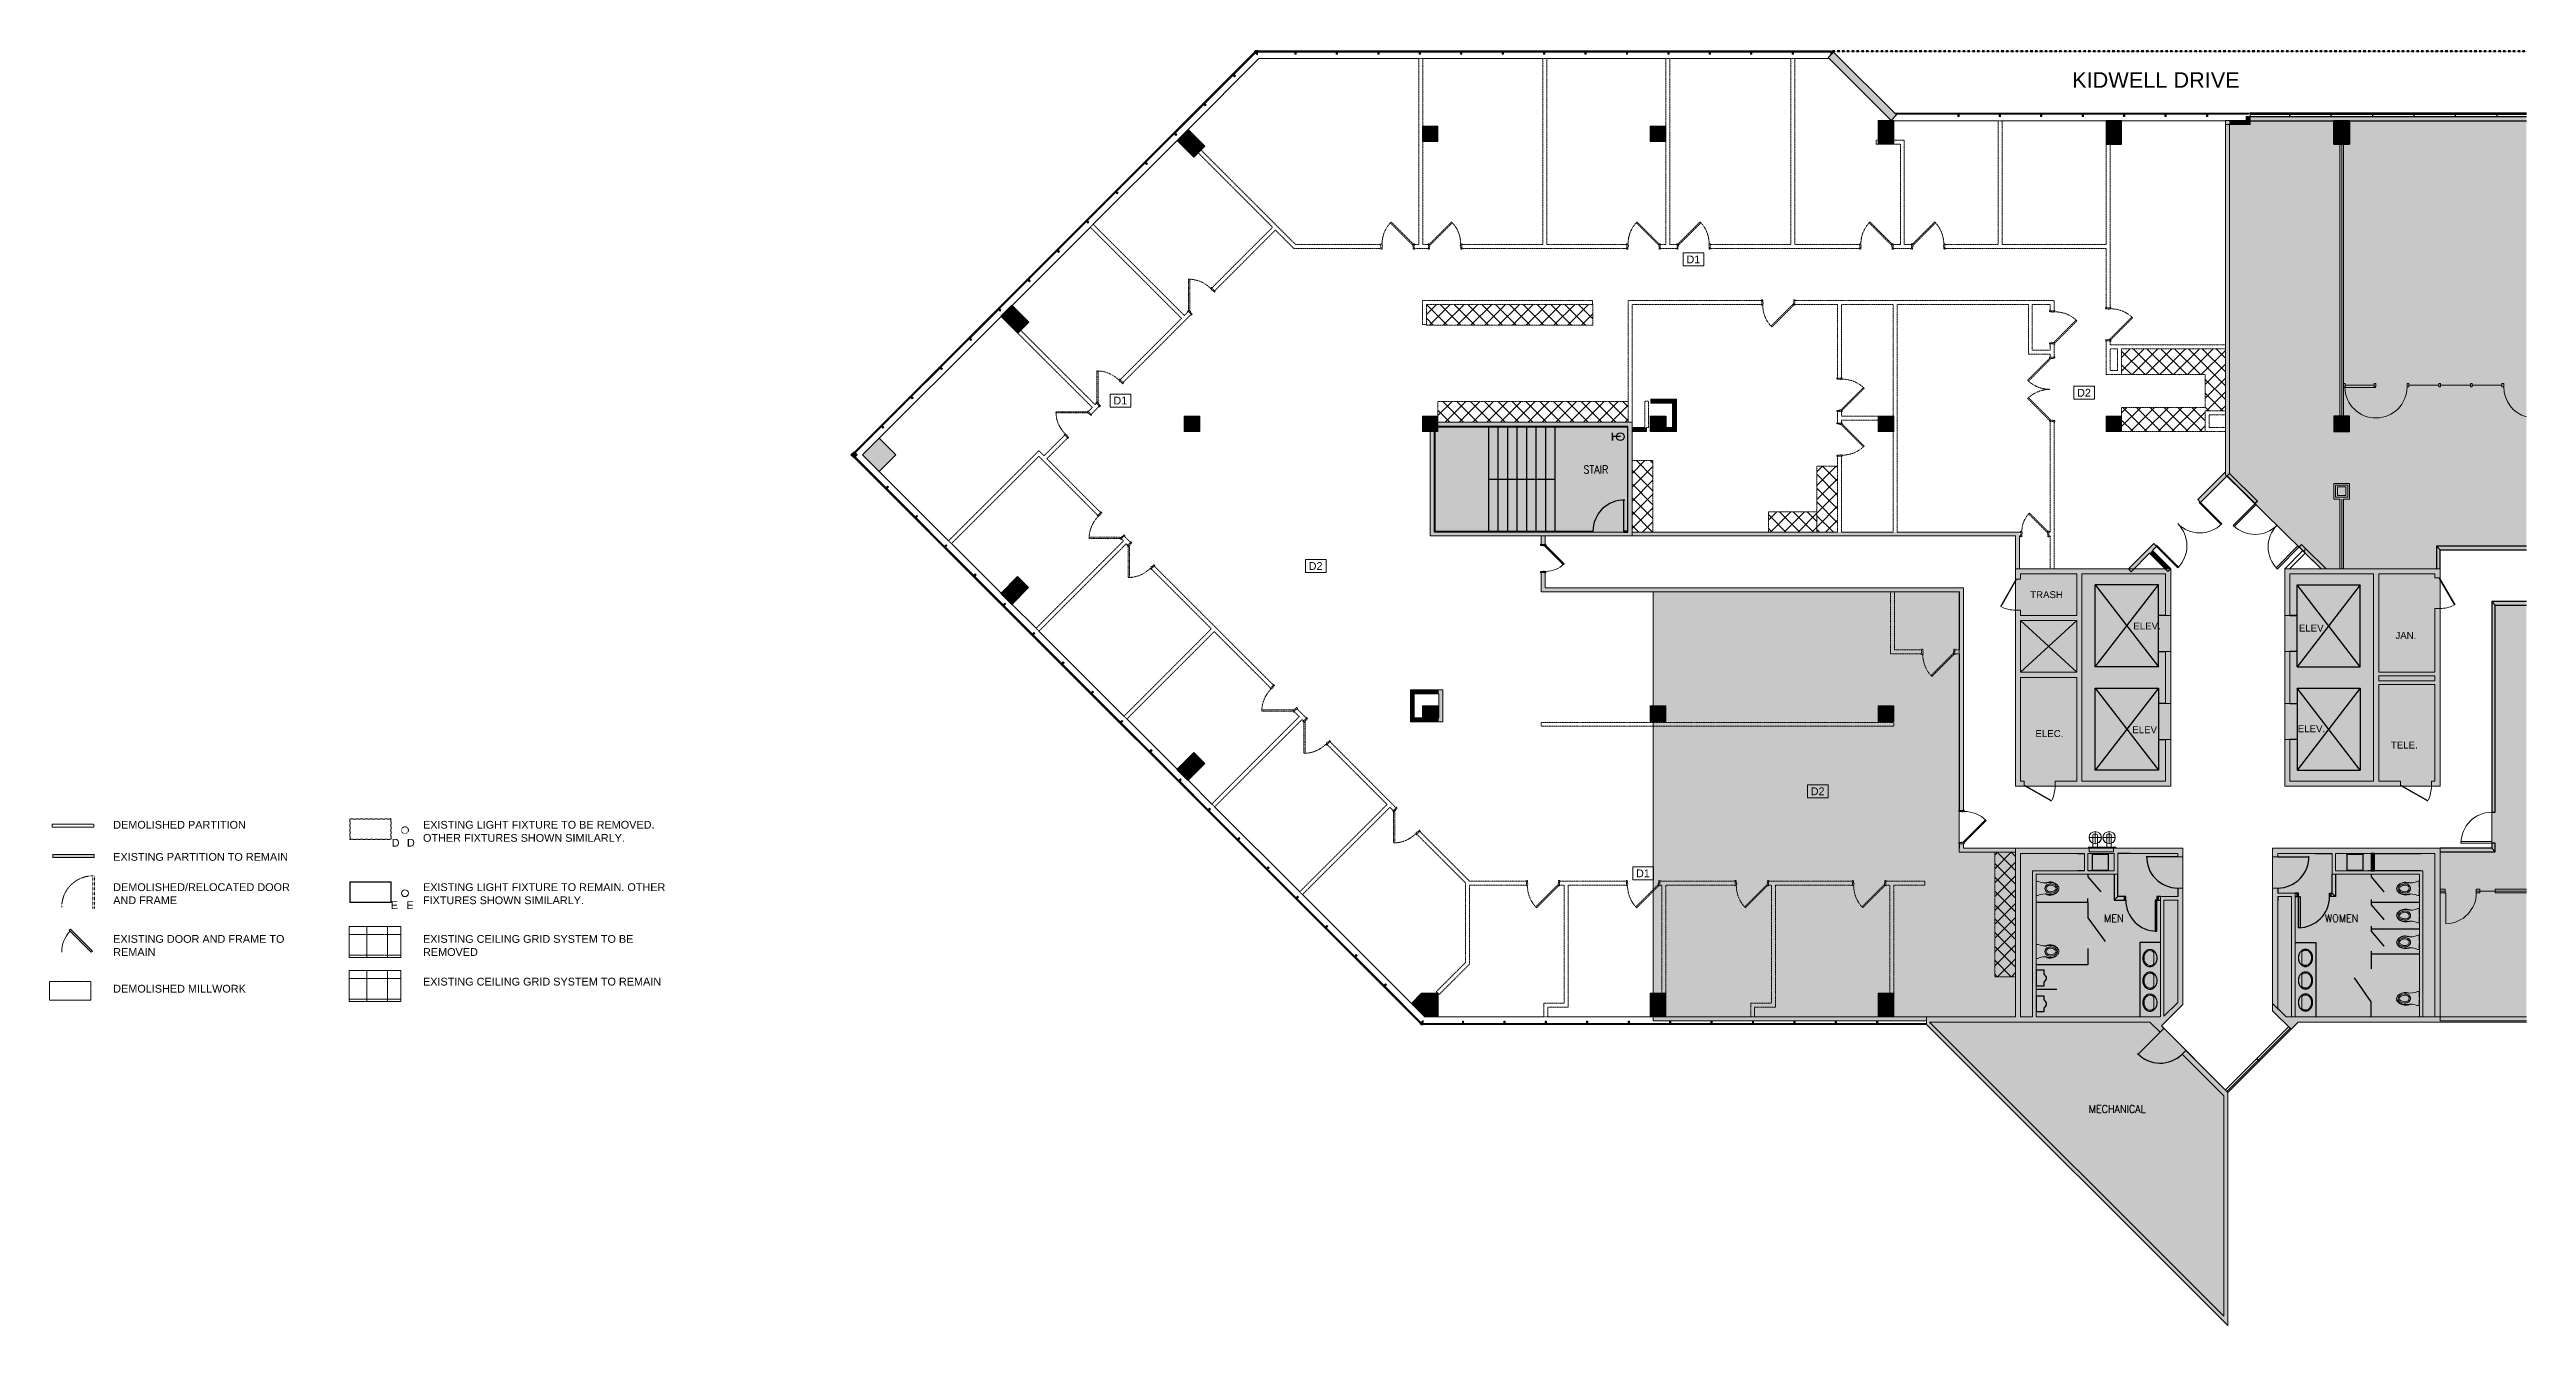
# Model space of a CAD drawing. Header units: inches. Extents: x 624 to 3494, y -709 to 770.
import ezdxf

# ---------------------------------------------------------------- set-up
doc = ezdxf.new("R2010")
doc.units = ezdxf.units.IN
doc.header["$MEASUREMENT"] = 0
for name, pattern in [('Dash 1_16_', [0.125, 0.0625, -0.0625]), ('Demolished', [0.1875, 0.125, -0.0625]), ('Demolished 3_16_', [0.28125, 0.1875, -0.09375]), ('IMPORT-bb$0$HIDDEN _2_', [0.09375, 0.0625, -0.03125]), ('IMPORT-dp$0$04', [0.5, 0.5, 0, 0, 0])]:
    doc.linetypes.add(name, pattern=pattern)
for name, color, linetype, lineweight in [('A-ANNO-KEYN', 231, 'Continuous', 9), ('A-COLS', 52, 'Continuous', 13), ('A-DETL', 90, 'Continuous', 9), ('A-DETL-DEMO', 6, 'Demolished 3_16_', 9), ('A-DETL-GENF', 92, 'Continuous', 9), ('A-DETL-MBND', 5, 'Continuous', 9), ('A-DETL-THIN', 151, 'Continuous', 9), ('A-DOOR', 31, 'Demolished', 9), ('A-GLAZ-CURT', 52, 'Continuous', 13), ('A-GLAZ-CWMG', 51, 'Continuous', 13), ('A-WALL', 113, 'Continuous', 13), ('A-WALL-PATT', 111, 'Continuous', 13), ('bb$0$A-0-DOOR-S', 7, 'Continuous', 9), ('bb$0$A-BBASE', 250, 'Continuous', 30), ('bb$0$A-Wall-Patt', 7, 'Continuous', 9), ('dp$0$A-0-DOOR-S', 7, 'Continuous', 9), ('dp$0$A-Door', 7, 'Continuous', 9), ('dp$0$A-Door-exst', 7, 'Continuous', 9), ('dp$0$A-N-GLAS', 7, 'Continuous', 9), ('dp$0$A-N-MULL', 7, 'Continuous', 9), ('dp$0$A-Wall', 250, 'Continuous', 30), ('dp$0$A-WALL-CL04', 7, 'IMPORT-dp$0$04', 9), ('dp$0$A-WALL-EXST', 7, 'Continuous', 9), ('dp$0$A-Wall-Patt', 7, 'Continuous', 9), ('G-ANNO-TEXT', 231, 'Continuous', 9), ('I-WALL', 2, 'Continuous', 13), ('P-SANR-FIXT', 6, 'Continuous', 13), ('Q-CASE', 31, 'Demolished', 9), ('S-COLS', 52, 'Continuous', 13)]:
    doc.layers.add(name, color=color, linetype=linetype, lineweight=lineweight)
doc.styles.add('Arial', font='arial.ttf', dxfattribs={"height": 8.0064})
doc.styles.add('Arial_1', font='arial.ttf', dxfattribs={"height": 9})
doc.styles.add('Simplex', font='simplex_.ttf', dxfattribs={"width": 0.9, "height": 9})
doc.styles.add('Swis721 Lt BT', font='swissl.ttf', dxfattribs={"height": 9})
doc.styles.add('Swis721 Lt BT_1', font='swissl.ttf', dxfattribs={"height": 18})
pattern_1 = [(45, (0, 0), (-8.01223, 8.01223), []), (135, (0, 0), (-8.01223, -8.01223), [])]

msp = doc.modelspace()

# ---------------------------------------------------------------- texts
at = {"layer": 'A-ANNO-KEYN', "char_height": 9, "width": 19.695, "attachment_point": 1, "style": 'Arial_1'}
for s, insert in [('D1', (2520.8, 531)), ('D2', (2973.3, 376.5)), ('D1', (1856.8, 367.4)), ('D2', (2083.1, 175.7)), ('D2', (2664.7, -85.4)), ('D1', (2462.3, -180.5))]:
    msp.add_mtext(s, dxfattribs=dict(at, insert=insert))
at = {"layer": 'G-ANNO-TEXT', "color": 9, "insert": (2967.6, 743.5), "char_height": 18, "width": 217.251, "attachment_point": 1, "style": 'Swis721 Lt BT_1'}
msp.add_mtext('KIDWELL DRIVE', dxfattribs=at)
at = {"layer": 'G-ANNO-TEXT', "color": 7, "char_height": 9, "attachment_point": 1, "style": 'Swis721 Lt BT'}
for s, insert, width in [('DEMOLISHED PARTITION ', (698.1, -124.2), 180.891), ('OTHER FIXTURES SHOWN SIMILARLY.', (1057, -139.4), 266.943), ('EXISTING LIGHT FIXTURE TO BE REMOVED. ', (1057, -124.2), 310.272), ('EXISTING PARTITION TO REMAIN', (698.1, -161.4), 229.674), ('D', (1020.7, -145), 10.908), ('D', (1038.4, -145), 10.908), ('DEMOLISHED/RELOCATED DOOR ', (698.1, -196.5), 242.703), ('EXISTING LIGHT FIXTURE TO REMAIN. OTHER ', (1057, -196.5), 324.21), ('AND FRAME', (698.1, -211.7), 85.749), ('E', (1019.7, -217.4), 9.393), ('E', (1037.7, -217.4), 9.393), ('FIXTURES SHOWN SIMILARLY.', (1057, -211.7), 212.403), ('EXISTING DOOR AND FRAME TO ', (698.1, -256.5), 233.007), ('EXISTING CEILING GRID SYSTEM TO BE ', (1057, -256.5), 282.396), ('REMAIN', (698.1, -271.7), 56.055), ('REMOVED', (1057, -271.7), 73.023), ('DEMOLISHED MILLWORK', (698.1, -314.2), 179.376), ('EXISTING CEILING GRID SYSTEM TO REMAIN', (1057, -306), 314.817)]:
    msp.add_mtext(s, dxfattribs=dict(at, insert=insert, width=width))

# ---------------------------------------------------------------- blocks, each defined once
blk = doc.blocks.new('1951 Kidwell_Linked_dwg_bb$0$CS_SNG30-7240414-5TH FLOOR DEMOLITION')
at = {"layer": 'bb$0$A-0-DOOR-S'}
blk.add_arc((160, -84), 36, 334.2307, 0, dxfattribs=at)
at = {"layer": 'bb$0$A-BBASE'}
for p, q in [((160.6, -83), (191.7, -101)), ((191.7, -101), (160.6, -83))]:
    blk.add_line(p, q, dxfattribs=at)
blk = doc.blocks.new('1951 Kidwell_Linked_dwg_bb$0$CS_SNG30-7240415-5TH FLOOR DEMOLITION')
at = {"layer": 'bb$0$A-0-DOOR-S'}
blk.add_arc((596, -84), 36, 334.2307, 0, dxfattribs=at)
at = {"layer": 'bb$0$A-BBASE'}
for p, q in [((596.6, -83), (627.7, -101)), ((627.7, -101), (596.6, -83))]:
    blk.add_line(p, q, dxfattribs=at)
blk = doc.blocks.new('1951 Kidwell_Linked_dwg_bb$0$CS_SNG30-7240416-5TH FLOOR DEMOLITION')
at = {"layer": 'bb$0$A-0-DOOR-S'}
blk.add_arc((150, 156), 36, 244.2307, 270, dxfattribs=at)
at = {"layer": 'bb$0$A-BBASE'}
for p, q in [((151, 155.4), (133, 124.3)), ((133, 124.3), (151, 155.4))]:
    blk.add_line(p, q, dxfattribs=at)
blk = doc.blocks.new('1951 Kidwell_Linked_dwg_bb$0$CS_SNG30-7240417-5TH FLOOR DEMOLITION')
at = {"layer": 'bb$0$A-0-DOOR-S'}
blk.add_arc((642, 158), 36, 270, 295.7693, dxfattribs=at)
at = {"layer": 'bb$0$A-BBASE'}
for p, q in [((641, 157.4), (659, 126.3)), ((659, 126.3), (641, 157.4))]:
    blk.add_line(p, q, dxfattribs=at)
blk = doc.blocks.new('1951 Kidwell_Linked_dwg_bb$0$DR1H901-7240418-5TH FLOOR DEMOLITION')
at = {"layer": 'bb$0$A-BBASE'}
blk.add_line((-303.5, 211.5), (-303.5, 247.5), dxfattribs=at)
blk.add_arc((-303.5, 211.5), 36, 88.293, 180, dxfattribs=at)
blk = doc.blocks.new('1951 Kidwell_Linked_dwg_bb$0$DR1H901-7240419-5TH FLOOR DEMOLITION')
at = {"layer": 'bb$0$A-BBASE'}
blk.add_line((317.6, -369), (292.2, -394.5), dxfattribs=at)
blk.add_arc((317.6, -369), 36, 223.293, 315, dxfattribs=at)
blk = doc.blocks.new('1951 Kidwell_Linked_dwg_bb$0$URINAL1-7240420-5TH FLOOR DEMOLITION')
at = {"layer": 'bb$0$A-BBASE', "flags": 128}
blk.add_lwpolyline([(12, 1), (9, 5), (9, 9), (0, 9), (0, -9), (9, -9), (9, -5), (12, -1.5)], close=True, dxfattribs=at)
blk = doc.blocks.new('1951 Kidwell_Linked_dwg_bb$0$TOILET3-7240421-5TH FLOOR DEMOLITION')
at = {"layer": 'bb$0$A-BBASE'}
for p, q in [((10.7, 6.3), (12.3, 6.8)), ((12.3, -6.8), (11, -6.4))]:
    blk.add_line(p, q, dxfattribs=at)
for centre, radius, start, end in [((15.7, -3.1), 10.5, 90, 108.8354), ((16.2, -0.6), 8.05, 71.1646, 93.7754), ((15.2, -6.5), 14, 57.6462, 74.7553), ((16.2, -4), 11.3, 43.2399, 55.3641), ((16.2, -4), 11.3, 36.0611, 36.6344), ((20.1, 0), 5.93, 24.8834, 26.7012), ((15.7, 3.1), 10.5, 251.1646, 270), ((15.7, 3.1), 10.5, 270, 288.8354), ((15.7, 5.9), 13.2, 284.9626, 301.7838), ((16.2, 4), 11.3, 304.6359, 314.9712)]:
    blk.add_arc(centre, radius, start, end, dxfattribs=at)
blk = doc.blocks.new('1951 Kidwell_Linked_dwg_bb$0$TOILET3-V1-5TH FLOOR DEMOLITION')
at = {"layer": 'bb$0$A-BBASE'}
for p, q in [((11.2, 6.5), (12.3, 6.8)), ((12.3, -6.8), (10.5, -6.2))]:
    blk.add_line(p, q, dxfattribs=at)
for centre, radius, start, end in [((15.7, -3.1), 10.5, 90, 108.8354), ((16.2, -0.6), 8.05, 71.1646, 93.7754), ((15.2, -6.5), 14, 57.6462, 74.7553), ((16.2, -4), 11.3, 50.3757, 55.3641), ((15.7, 3.1), 10.5, 251.1646, 270), ((15.7, 3.1), 10.5, 270, 288.8354), ((15.7, 5.9), 13.2, 284.9626, 301.7838), ((16.2, 4), 11.3, 304.6359, 323.9389), ((20.1, 0), 5.93, 333.2988, 337.8297)]:
    blk.add_arc(centre, radius, start, end, dxfattribs=at)
blk = doc.blocks.new('1951 Kidwell_Linked_dwg_bb$0$DR1H901-7240422-5TH FLOOR DEMOLITION')
at = {"layer": 'bb$0$A-BBASE'}
blk.add_line((338, -166), (302, -166), dxfattribs=at)
blk.add_arc((338, -166), 36, 178.293, 270, dxfattribs=at)
blk = doc.blocks.new('1951 Kidwell_Linked_dwg_bb$0$DR1H901-7240423-5TH FLOOR DEMOLITION')
at = {"layer": 'bb$0$A-BBASE'}
blk.add_line((454, -166), (490, -166), dxfattribs=at)
blk.add_arc((454, -166), 36, 270, 1.707, dxfattribs=at)
blk = doc.blocks.new('1951 Kidwell_Linked_dwg_bb$0$TOILET3-7240424-5TH FLOOR DEMOLITION')
at = {"layer": 'bb$0$A-BBASE'}
for p, q in [((11.1, 6.4), (12.3, 6.8)), ((12.3, -6.8), (10.6, -6.2))]:
    blk.add_line(p, q, dxfattribs=at)
for centre, radius, start, end in [((15.7, -3.1), 10.5, 90, 108.8354), ((16.2, -0.6), 8.05, 71.1646, 93.7754), ((15.2, -6.5), 14, 57.6462, 74.7553), ((16.2, -4), 11.3, 45.7126, 55.3641), ((15.7, 3.1), 10.5, 251.1646, 270), ((15.7, 3.1), 10.5, 270, 288.8354), ((15.7, 5.9), 13.2, 284.9626, 301.7838), ((16.2, 4), 11.3, 304.6359, 323.9389), ((20.1, 0), 5.93, 333.2988, 336.0226)]:
    blk.add_arc(centre, radius, start, end, dxfattribs=at)
blk = doc.blocks.new('1951 Kidwell_Linked_dwg_bb$0$TOILET3-V2-5TH FLOOR DEMOLITION')
at = {"layer": 'bb$0$A-BBASE'}
blk.add_line((12.3, -6.8), (9.5, -5.9), dxfattribs=at)
for centre, radius, start, end in [((15.7, -3.1), 10.5, 90, 105.3532), ((15.7, 3.1), 10.5, 251.1646, 270), ((15.7, 3.1), 10.5, 270, 288.8354), ((15.7, 5.9), 13.2, 284.9626, 301.7838), ((16.2, 4), 11.3, 304.6359, 323.9389), ((20.1, 0), 5.93, 333.2988, 348.2533)]:
    blk.add_arc(centre, radius, start, end, dxfattribs=at)
blk = doc.blocks.new('1951 Kidwell_Linked_dwg_bb$0$TOILET3-V3-5TH FLOOR DEMOLITION')
at = {"layer": 'bb$0$A-BBASE'}
for p, q in [((11.6, 6.6), (12.3, 6.8)), ((12.3, -6.8), (10.1, -6.1))]:
    blk.add_line(p, q, dxfattribs=at)
for centre, radius, start, end in [((15.7, -3.1), 10.5, 90, 108.8354), ((16.2, -0.6), 8.05, 71.1646, 93.7754), ((15.2, -6.5), 14, 73.4837, 74.7553), ((15.7, 3.1), 10.5, 251.1646, 270), ((15.7, 3.1), 10.5, 270, 288.8354), ((15.7, 5.9), 13.2, 284.9626, 301.7838), ((16.2, 4), 11.3, 304.6359, 323.9389), ((20.1, 0), 5.93, 333.2988, 341.6334)]:
    blk.add_arc(centre, radius, start, end, dxfattribs=at)
blk = doc.blocks.new('1951 Kidwell_Linked_dwg_bb$0$TOILET3-V4-5TH FLOOR DEMOLITION')
at = {"layer": 'bb$0$A-BBASE'}
for p, q in [((10.6, 6.2), (12.3, 6.8)), ((12.3, -6.8), (11.1, -6.4))]:
    blk.add_line(p, q, dxfattribs=at)
for centre, radius, start, end in [((15.7, -3.1), 10.5, 90, 108.8354), ((16.2, -0.6), 8.05, 71.1646, 93.7754), ((15.2, -6.5), 14, 57.6462, 74.7553), ((16.2, -4), 11.3, 36.0611, 55.3641), ((20.1, 0), 5.93, 24.0101, 26.7012), ((15.7, 3.1), 10.5, 251.1646, 270), ((15.7, 3.1), 10.5, 270, 288.8354), ((15.7, 5.9), 13.2, 284.9626, 301.7838), ((16.2, 4), 11.3, 304.6359, 314.2874)]:
    blk.add_arc(centre, radius, start, end, dxfattribs=at)
blk = doc.blocks.new('1951 Kidwell_Linked_dwg_bb-7240425-5TH FLOOR DEMOLITION')
at = {"layer": 'bb$0$A-BBASE'}
for points in [[(-63.8, 763.7), (-60.8, 766.8), (-62, 768), (-62.4, 766.9)], [(259.6, 660), (273, 660), (273, 660.1), (255, 660.1), (255, 660)], [(537, 660), (537, 687.3), (519, 687.3), (519, 660)], [(-255, 327), (-255, 345), (-255.1, 345), (-255.1, 327)], [(537, 327), (537, 345), (519, 345), (519, 327)], [(-1166.4, 280.7), (-1147.1, 300), (-1166.4, 319.3), (-1185.6, 300), (-1183.4, 297.7)], [(-523, 211), (-523, 327), (-522.5, 327), (-522.5, 211.5)], [(-480.8, 332.5), (-299.5, 332.5), (-299, 333), (-519, 333), (-519, 332.5)], [(-299, 211), (-299, 333), (-299.5, 332.5), (-299.5, 211.5)], [(-394.9, 210.6), (-523, 210.6), (-523, 211), (-522.5, 211.5), (-339.5, 211.5), (-339.5, 210.6)], [(-299, 210.6), (-299, 211), (-299.5, 211.5), (-303.5, 211.5), (-303.5, 210.6)], [(-534.4, -351.3), (-549.8, -335.8), (-538, -324), (-519, -324), (-526.7, -337.6)], [(-519, -351.3), (-534.4, -351.3), (-519, -324), (-519, -337.6)]]:
    blk.add_hatch(color=256, dxfattribs=at).paths.add_polyline_path(points, flags=0)
for p, q in [((-62.4, 766.9), (-63.8, 763.7)), ((-63.8, 763.7), (-60.8, 766.8)), ((-63.8, 766.8), (-62.5, 766.8)), ((-63.8, 764), (-63.7, 764)), ((-62, 768), (-62.4, 766.9)), ((-60.8, 766.8), (-62, 768)), ((742.1, 696), (422, 696)), ((422, 694.8), (742.1, 694.8)), ((422, 692), (742.1, 692)), ((468, 692), (468, 696)), ((516, 692), (516, 696)), ((564, 692), (564, 696)), ((612, 692), (612, 696)), ((660, 692), (660, 696)), ((708, 692), (708, 696)), ((273, 660.1), (255, 660.1)), ((255, 660.1), (255, 660)), ((255, 660), (255, 660.1)), ((273, 660), (273, 660.1)), ((422, 687.3), (742.1, 687.3)), ((537, 687.3), (519, 687.3)), ((519, 687.3), (519, 660)), ((537, 660), (537, 687.3)), ((255, 660), (259.6, 660)), ((259.6, 660), (273, 660)), ((519, 660), (537, 660)), ((-255, 345), (-255.1, 345)), ((-255.1, 345), (-255.1, 327)), ((-255, 327), (-255, 345)), ((537, 345), (519, 345)), ((519, 345), (519, 327)), ((537, 327), (537, 345)), ((-1166.4, 319.3), (-1185.6, 300)), ((-1147.1, 300), (-1166.4, 319.3)), ((-523, 211), (-523, 327)), ((-523, 327), (-522.5, 327)), ((-522.5, 327), (-522.5, 211.5)), ((-299, 333), (-519, 333)), ((-519, 333), (-519, 332.5)), ((-519, 332.5), (-480.8, 332.5)), ((-480.8, 332.5), (-299.5, 332.5)), ((-460.5, 332.5), (-460.5, 211.5)), ((-449.5, 332.5), (-449.5, 211.5)), ((-438.5, 332.5), (-438.5, 211.5)), ((-427.5, 332.5), (-427.5, 211.5)), ((-416.5, 332.5), (-416.5, 211.5)), ((-405.5, 332.5), (-405.5, 211.5)), ((-394.5, 332.5), (-394.5, 211.5)), ((-383.5, 332.5), (-383.5, 211.5)), ((-299.5, 332.5), (-299, 333)), ((-299, 333), (-299.5, 332.5)), ((-299.5, 332.5), (-299.5, 211.5)), ((-299, 211), (-299, 333)), ((-255.1, 327), (-255, 327)), ((-255.1, 327), (-255, 327)), ((519, 327), (537, 327)), ((-1185.6, 300), (-1183.4, 297.7)), ((-1183.4, 297.7), (-1166.4, 280.7)), ((-1166.4, 280.7), (-1147.1, 300)), ((-460.5, 272), (-383.5, 272)), ((-522.5, 211.5), (-523, 211)), ((-523, 211), (-522.5, 211.5)), ((-523, 210.6), (-523, 211)), ((-394.9, 210.6), (-523, 210.6)), ((-522.5, 211.5), (-339.5, 211.5)), ((-339.5, 210.6), (-394.9, 210.6)), ((-339.5, 211.5), (-339.5, 210.6)), ((-299.5, 211.5), (-303.5, 211.5)), ((-303.5, 211.5), (-303.5, 210.6)), ((-303.5, 210.6), (-299, 210.6)), ((-299.5, 211.5), (-299, 211)), ((-299, 211), (-299.5, 211.5)), ((-299, 210.6), (-299, 211)), ((156, 108), (221, 48)), ((156, 48), (221, 108)), ((324, 114), (315.6, 114)), ((476.4, 114), (468, 114)), ((315.6, 72), (324, 72)), ((476.4, 72), (468, 72)), ((315.6, 29.8), (315.6, -65.3)), ((549.4, 29.8), (476.4, -65.3)), ((324, 12), (315.6, 12)), ((468, 12), (476.4, 12)), ((315.6, -30), (324, -30)), ((476.4, -30), (468, -30)), ((562, -162), (562, -182)), ((566, -182), (566, -162)), ((234, -218.3), (234, -214.3)), ((562, -218.3), (618, -218.3)), ((562, -249.2), (618, -249.2)), ((562, -275.3), (562, -295.8)), ((562, -278.3), (618, -278.3)), ((-549.8, -335.8), (-538, -324)), ((-534.4, -351.3), (-549.8, -335.8)), ((-538, -324), (-519, -324)), ((-534.4, -351.3), (-519, -324)), ((-526.7, -337.6), (-534.4, -351.3)), ((-519, -324), (-526.7, -337.6)), ((-519, -324), (-519, -337.6)), ((-519, -337.6), (-519, -351.3)), ((198, -319.8), (174, -319.8)), ((-519, -351.3), (-534.4, -351.3)), ((466.5, -362.7), (393.2, -436.1)), ((468.5, -364.6), (395.1, -438)), ((469.4, -365.5), (396, -438.9)), ((429.9, -399.4), (432.7, -402.2))]:
    blk.add_line(p, q, dxfattribs=at)
at = {"layer": 'bb$0$A-BBASE', "color": 10, "linetype": 'IMPORT-bb$0$HIDDEN _2_', "lineweight": 70}
blk.add_line((-62, 768), (742.1, 768), dxfattribs=at)
at = {"layer": 'bb$0$A-BBASE', "flags": 128}
for points in [[(-60.8, 766.8), (-62, 768), (-63.8, 763.7)], [(-62.7, 768), (-62, 768), (-63.7, 764)], [(273, 660.1), (273, 660), (259.6, 660)], [(537, 687.3), (537, 660), (519, 660), (519, 687.3)], [(-255, 331.6), (-255, 345), (-255.1, 345)], [(-1166.4, 280.7), (-1147.1, 300), (-1166.4, 319.3)], [(-522.5, 327), (-522.5, 211.5), (-339.5, 211.5), (-339.5, 210.6)], [(-519, 332.5), (-299.5, 332.5), (-299.5, 211.5), (-303.5, 211.5), (-303.5, 210.6)], [(-307.7, 321.1), (-316.8, 321.1), (-316.8, 316.7), (-316.8, 325.5)], [(242.6, 54.2), (315.6, 149.3), (242.6, 149.3)], [(315.6, 54.2), (242.6, 54.2), (242.6, 149.3), (315.6, 54.2), (315.6, 149.3)], [(549.4, 54.2), (549.4, 149.3), (476.4, 54.2), (476.4, 149.3)], [(476.4, 54.2), (549.4, 54.2), (476.4, 149.3), (549.4, 149.3)], [(242.6, 29.8), (315.6, 29.8), (242.6, -65.3), (242.6, 29.8), (315.6, -65.3), (242.6, -65.3)], [(476.4, 29.8), (549.4, 29.8), (549.4, -65.3), (476.4, 29.8), (476.4, -65.3), (549.4, -65.3)], [(234, -186), (234, -189), (249, -206.3)], [(264.5, -186), (264.5, -216), (276.3, -216), (276.3, -212), (268.5, -212), (268.5, -186)], [(521, -186), (521, -212), (515.5, -212), (515.5, -208), (517, -208), (517, -186)], [(562, -186), (562, -189), (577, -206.3)], [(174, -218.3), (234, -218.3), (234, -236.5), (254, -264.1)], [(318, -212), (315.3, -212), (313.8, -212), (313.8, -216), (315.3, -216), (315.3, -212), (315.3, -216), (318, -216)], [(474, -212), (476.5, -212), (476.5, -208), (474, -208)], [(562, -215.3), (562, -221.3), (577, -238.5)], [(562, -246.2), (562, -252.2), (577, -269.5)], [(234, -272.2), (234, -291.2), (174, -291.2)], [(318, -265), (294, -265), (294, -351.3)], [(474, -265), (498, -265), (498, -351.3)], [(562, -351.3), (562, -333.8), (542.7, -306.1)], [(-549.8, -335.8), (-538, -324), (-519, -324), (-519, -351.3)]]:
    blk.add_lwpolyline(points, dxfattribs=at)
for points in [[(537, 327), (537, 345), (519, 345), (519, 327)], [(239.5, -162.8), (257.5, -162.8), (257.5, -181.8), (239.5, -181.8)], [(534.4, -162.7), (552.4, -162.7), (552.4, -181.7), (534.4, -181.7)], [(277.8, -212), (276.3, -212), (276.3, -216), (277.8, -216)], [(313.8, -216), (312.1, -216), (312.1, -252), (313.8, -252)], [(478, -208), (476.5, -208), (476.5, -212), (478, -212)], [(478, -212), (479.8, -212), (479.8, -248), (478, -248)], [(514, -208), (515.5, -208), (515.5, -212), (514, -212)]]:
    blk.add_lwpolyline(points, close=True, dxfattribs=at)
at = {"layer": 'bb$0$A-BBASE'}
blk.add_circle((-307.7, 321.1), 4.42, dxfattribs=at)
for centre, radius, start, end in [((313.8, -216), 36, 180, 270), ((478, -212), 36, 270, 360), ((485.8, -288.9), 4.17, 246.3271, 270), ((485.8, -288.9), 4.17, 270, 288.5813)]:
    blk.add_arc(centre, radius, start, end, dxfattribs=at)
at = {"layer": 'bb$0$A-Wall-Patt'}
for p, q in [((276.3, -212), (276.3, -216)), ((315.3, -216), (315.3, -212)), ((476.5, -208), (476.5, -212)), ((515.5, -212), (515.5, -208))]:
    blk.add_line(p, q, dxfattribs=at)
at = {"layer": 'bb$0$A-Wall-Patt', "flags": 128}
for points in [[(264.5, -216), (268.5, -212)], [(517, -208), (521, -212)]]:
    blk.add_lwpolyline(points, close=True, dxfattribs=at)
for name, p in [('1951 Kidwell_Linked_dwg_bb$0$DR1H901-7240418-5TH FLOOR DEMOLITION', (0, 0)), ('1951 Kidwell_Linked_dwg_bb$0$CS_SNG30-7240416-5TH FLOOR DEMOLITION', (0, 0)), ('1951 Kidwell_Linked_dwg_bb$0$CS_SNG30-7240417-5TH FLOOR DEMOLITION', (0, 0)), ('1951 Kidwell_Linked_dwg_bb$0$CS_SNG30-7240414-5TH FLOOR DEMOLITION', (0, 0)), ('1951 Kidwell_Linked_dwg_bb$0$CS_SNG30-7240415-5TH FLOOR DEMOLITION', (0, 0)), ('1951 Kidwell_Linked_dwg_bb$0$DR1H901-7240422-5TH FLOOR DEMOLITION', (0, 0)), ('1951 Kidwell_Linked_dwg_bb$0$DR1H901-7240423-5TH FLOOR DEMOLITION', (0, 0)), ('1951 Kidwell_Linked_dwg_bb$0$TOILET3-V1-5TH FLOOR DEMOLITION', (174.2, -202.7)), ('1951 Kidwell_Linked_dwg_bb$0$TOILET3-7240421-5TH FLOOR DEMOLITION', (174.2, -275.5)), ('1951 Kidwell_Linked_dwg_bb$0$URINAL1-7240420-5TH FLOOR DEMOLITION', (174.2, -306.3)), ('1951 Kidwell_Linked_dwg_bb$0$URINAL1-7240420-5TH FLOOR DEMOLITION', (174.2, -336.2)), ('1951 Kidwell_Linked_dwg_bb$0$DR1H901-7240419-5TH FLOOR DEMOLITION', (0, 0))]:
    blk.add_blockref(name, p)
at = {"extrusion": (0, 0, -1), "zscale": -1}
for name, p in [('1951 Kidwell_Linked_dwg_bb$0$TOILET3-V3-5TH FLOOR DEMOLITION', (-617.8, -202.7)), ('1951 Kidwell_Linked_dwg_bb$0$TOILET3-V4-5TH FLOOR DEMOLITION', (-617.8, -233.9)), ('1951 Kidwell_Linked_dwg_bb$0$TOILET3-7240424-5TH FLOOR DEMOLITION', (-617.8, -264.9)), ('1951 Kidwell_Linked_dwg_bb$0$TOILET3-V2-5TH FLOOR DEMOLITION', (-617.8, -330.5))]:
    blk.add_blockref(name, p, dxfattribs=at)
at = {"layer": 'bb$0$A-BBASE', "color": 7, "attachment_point": 2}
for s, insert, char_height, width, line_spacing_factor, style in [('STAIR', (-336, 287.5), 9, 40.029, 1.125731, 'Simplex'), ('TRASH', (186.1, 142), 8.01, 45.188, 0.941778, 'Arial'), ('ELEV.', (302.5, 105.7), 8.01, 37.934, 0.941778, 'Arial'), ('ELEV.', (494.3, 103.3), 8.01, 37.934, 0.941778, 'Arial'), ('JAN.', (602.4, 94.7), 8.01, 28.916, 0.941778, 'Arial'), ('ELEC.', (189.4, -19), 8.01, 38.621, 0.941778, 'Arial'), ('ELEV.', (301.3, -14.6), 8.01, 37.934, 0.941778, 'Arial'), ('ELEV.', (493, -13.4), 8.01, 37.934, 0.941778, 'Arial'), ('TELE.', (600.6, -32.3), 8.01, 37.15, 0.941778, 'Arial'), ('MEN', (264, -232.5), 9, 29.289, 1.125731, 'Simplex'), ('WOMEN', (528, -232.5), 9, 50.009, 1.125731, 'Simplex'), ('MECHANICAL', (268, -453.5), 9, 92.641, 1.125731, 'Simplex')]:
    blk.add_mtext(s, dxfattribs=dict(at, insert=insert, char_height=char_height, width=width, line_spacing_factor=line_spacing_factor, style=style))
blk = doc.blocks.new('1951 Kidwell_Linked_dwg_dp$0$CS_SNG90-7240428-5TH FLOOR DEMOLITION')
at = {"layer": 'dp$0$A-0-DOOR-S'}
blk.add_arc((648, -207.5), 36, 272.6867, 0, dxfattribs=at)
at = {"layer": 'dp$0$A-Door-exst'}
for p, q in [((648.8, -207.5), (648.8, -243.5)), ((648.8, -243.5), (648.8, -207.5))]:
    blk.add_line(p, q, dxfattribs=at)
blk = doc.blocks.new('1951 Kidwell_Linked_dwg_dp$0$CS_SG180-7240435-5TH FLOOR DEMOLITION')
at = {"layer": 'dp$0$A-0-DOOR-S'}
blk.add_arc((567.7, 378.8), 36, 181.3504, 359.9924, dxfattribs=at)
at = {"layer": 'dp$0$A-Door-exst'}
for p, q in [((567.7, 377.9), (531.7, 377.9)), ((531.7, 377.9), (567.7, 377.9))]:
    blk.add_line(p, q, dxfattribs=at)
blk = doc.blocks.new('1951 Kidwell_Linked_dwg_dp$0$CS_SG180-7240436-5TH FLOOR DEMOLITION')
at = {"layer": 'dp$0$A-0-DOOR-S'}
blk.add_arc((751.7, 378.8), 36, 180.0076, 254.4328, dxfattribs=at)
blk = doc.blocks.new('1951 Kidwell_Linked_dwg_bb$0$CS_SNG30-7240444-5TH FLOOR DEMOLITION')
at = {"layer": 'bb$0$A-0-DOOR-S'}
blk.add_arc((160, -84), 36, 334.2307, 0, dxfattribs=at)
at = {"layer": 'bb$0$A-BBASE'}
for p, q in [((160.6, -83), (191.7, -101)), ((191.7, -101), (160.6, -83))]:
    blk.add_line(p, q, dxfattribs=at)
blk = doc.blocks.new('1951 Kidwell_Linked_dwg_bb$0$CS_SNG30-7240445-5TH FLOOR DEMOLITION')
at = {"layer": 'bb$0$A-0-DOOR-S'}
blk.add_arc((596, -84), 36, 334.2307, 0, dxfattribs=at)
at = {"layer": 'bb$0$A-BBASE'}
for p, q in [((596.6, -83), (627.7, -101)), ((627.7, -101), (596.6, -83))]:
    blk.add_line(p, q, dxfattribs=at)
blk = doc.blocks.new('1951 Kidwell_Linked_dwg_bb$0$CS_SNG30-7240446-5TH FLOOR DEMOLITION')
at = {"layer": 'bb$0$A-0-DOOR-S'}
blk.add_arc((150, 156), 36, 244.2307, 270, dxfattribs=at)
at = {"layer": 'bb$0$A-BBASE'}
for p, q in [((151, 155.4), (133, 124.3)), ((133, 124.3), (151, 155.4))]:
    blk.add_line(p, q, dxfattribs=at)
blk = doc.blocks.new('1951 Kidwell_Linked_dwg_bb$0$CS_SNG30-7240447-5TH FLOOR DEMOLITION')
at = {"layer": 'bb$0$A-0-DOOR-S'}
blk.add_arc((642, 158), 36, 270, 295.7693, dxfattribs=at)
at = {"layer": 'bb$0$A-BBASE'}
for p, q in [((641, 157.4), (659, 126.3)), ((659, 126.3), (641, 157.4))]:
    blk.add_line(p, q, dxfattribs=at)
blk = doc.blocks.new('1951 Kidwell_Linked_dwg_bb$0$DR1H901-7240448-5TH FLOOR DEMOLITION')
at = {"layer": 'bb$0$A-BBASE'}
blk.add_line((-303.5, 211.5), (-303.5, 247.5), dxfattribs=at)
blk.add_arc((-303.5, 211.5), 36, 88.293, 180, dxfattribs=at)
blk = doc.blocks.new('1951 Kidwell_Linked_dwg_bb$0$DR1H901-7240449-5TH FLOOR DEMOLITION')
at = {"layer": 'bb$0$A-BBASE'}
blk.add_line((317.6, -369), (292.2, -394.5), dxfattribs=at)
blk.add_arc((317.6, -369), 36, 223.293, 315, dxfattribs=at)
blk = doc.blocks.new('1951 Kidwell_Linked_dwg_bb$0$DR1H901-7240450-5TH FLOOR DEMOLITION')
at = {"layer": 'bb$0$A-BBASE'}
blk.add_line((338, -166), (302, -166), dxfattribs=at)
blk.add_arc((338, -166), 36, 178.293, 270, dxfattribs=at)
blk = doc.blocks.new('1951 Kidwell_Linked_dwg_bb$0$DR1H901-7240451-5TH FLOOR DEMOLITION')
at = {"layer": 'bb$0$A-BBASE'}
blk.add_line((454, -166), (490, -166), dxfattribs=at)
blk.add_arc((454, -166), 36, 270, 1.707, dxfattribs=at)
blk = doc.blocks.new('1951 Kidwell_Linked_dwg-6963106-5TH FLOOR DEMOLITION')
at = {"layer": 'bb$0$A-BBASE'}
for points in [[(-63.8, 763.7), (-60.8, 766.8), (-62, 768), (-62.4, 766.9)], [(259.6, 660), (273, 660), (273, 660.1), (255, 660.1), (255, 660)], [(537, 660), (537, 687.3), (519, 687.3), (519, 660)], [(-255, 327), (-255, 345), (-255.1, 345), (-255.1, 327)], [(537, 327), (537, 345), (519, 345), (519, 327)], [(-1166.4, 280.7), (-1147.1, 300), (-1166.4, 319.3), (-1185.6, 300), (-1183.4, 297.7)], [(-523, 211), (-523, 327), (-522.5, 327), (-522.5, 211.5)], [(-480.8, 332.5), (-299.5, 332.5), (-299, 333), (-519, 333), (-519, 332.5)], [(-299, 211), (-299, 333), (-299.5, 332.5), (-299.5, 211.5)], [(-394.9, 210.6), (-523, 210.6), (-523, 211), (-522.5, 211.5), (-339.5, 211.5), (-339.5, 210.6)], [(-299, 210.6), (-299, 211), (-299.5, 211.5), (-303.5, 211.5), (-303.5, 210.6)], [(566, -182), (566, -162), (562, -162), (562, -182)], [(-534.4, -351.3), (-549.8, -335.8), (-538, -324), (-519, -324), (-526.7, -337.6)], [(-519, -351.3), (-534.4, -351.3), (-519, -324), (-519, -337.6)]]:
    blk.add_hatch(color=256, dxfattribs=at).paths.add_polyline_path(points, flags=0)
for p, q in [((-62.4, 766.9), (-63.8, 763.7)), ((-63.8, 763.7), (-60.8, 766.8)), ((-63.8, 766.8), (-62.5, 766.8)), ((-62, 768), (-62.4, 766.9)), ((-60.8, 766.8), (-62, 768)), ((422, 696), (742.1, 696)), ((422, 694.8), (742.1, 694.8)), ((422, 692), (742.1, 692)), ((468, 692), (468, 696)), ((516, 692), (516, 696)), ((564, 692), (564, 696)), ((612, 692), (612, 696)), ((660, 692), (660, 696)), ((708, 692), (708, 696)), ((273, 660.1), (255, 660.1)), ((255, 660.1), (255, 660)), ((255, 660), (255, 660.1)), ((273, 660), (273, 660.1)), ((422, 687.3), (742.1, 687.3)), ((537, 687.3), (519, 687.3)), ((519, 687.3), (519, 660)), ((537, 660), (537, 687.3)), ((255, 660), (259.6, 660)), ((259.6, 660), (273, 660)), ((519, 660), (537, 660)), ((-255, 345), (-255.1, 345)), ((-255.1, 345), (-255.1, 327)), ((-255, 327), (-255, 345)), ((537, 345), (519, 345)), ((519, 345), (519, 327)), ((537, 327), (537, 345)), ((-1166.4, 319.3), (-1185.6, 300)), ((-1147.1, 300), (-1166.4, 319.3)), ((-523, 211), (-523, 327)), ((-523, 327), (-522.5, 327)), ((-522.5, 327), (-522.5, 211.5)), ((-299, 333), (-519, 333)), ((-519, 333), (-519, 332.5)), ((-519, 332.5), (-480.8, 332.5)), ((-480.8, 332.5), (-299.5, 332.5)), ((-460.5, 332.5), (-460.5, 211.5)), ((-449.5, 332.5), (-449.5, 211.5)), ((-438.5, 332.5), (-438.5, 211.5)), ((-427.5, 332.5), (-427.5, 211.5)), ((-416.5, 332.5), (-416.5, 211.5)), ((-405.5, 332.5), (-405.5, 211.5)), ((-394.5, 332.5), (-394.5, 211.5)), ((-383.5, 332.5), (-383.5, 211.5)), ((-299.5, 332.5), (-299, 333)), ((-299, 333), (-299.5, 332.5)), ((-299.5, 332.5), (-299.5, 211.5)), ((-299, 211), (-299, 333)), ((-255.1, 327), (-255, 327)), ((-255.1, 327), (-255, 327)), ((519, 327), (537, 327)), ((-1185.6, 300), (-1183.4, 297.7)), ((-1183.4, 297.7), (-1166.4, 280.7)), ((-1166.4, 280.7), (-1147.1, 300)), ((-460.5, 272), (-383.5, 272)), ((-522.5, 211.5), (-523, 211)), ((-523, 211), (-522.5, 211.5)), ((-523, 210.6), (-523, 211)), ((-394.9, 210.6), (-523, 210.6)), ((-522.5, 211.5), (-339.5, 211.5)), ((-339.5, 210.6), (-394.9, 210.6)), ((-339.5, 211.5), (-339.5, 210.6)), ((-299.5, 211.5), (-303.5, 211.5)), ((-303.5, 211.5), (-303.5, 210.6)), ((-303.5, 210.6), (-299, 210.6)), ((-299.5, 211.5), (-299, 211)), ((-299, 211), (-299.5, 211.5)), ((-299, 210.6), (-299, 211)), ((156, 108), (221, 48)), ((156, 48), (221, 108)), ((324, 114), (315.6, 114)), ((468, 114), (476.4, 114)), ((315.6, 72), (324, 72)), ((476.4, 72), (468, 72)), ((315.6, 29.8), (315.6, -65.3)), ((549.4, 29.8), (476.4, -65.3)), ((324, 12), (315.6, 12)), ((468, 12), (476.4, 12)), ((315.6, -30), (324, -30)), ((476.4, -30), (468, -30)), ((222.3, -162), (230, -162)), ((283.5, -162), (268.5, -162)), ((497.5, -162), (517, -162)), ((566, -182), (566, -162)), ((566, -162), (619.8, -162)), ((230, -182), (222.3, -182)), ((252.9, -182), (234, -182)), ((562, -182), (558.6, -182)), ((566, -182), (562, -182)), ((619.8, -182), (566, -182)), ((234, -218.3), (234, -214.3)), ((338, -202), (338, -212)), ((338, -216), (338, -217)), ((454, -202), (454, -208)), ((454, -212), (454, -217)), ((562, -218.3), (618, -218.3)), ((562, -249.2), (618, -249.2)), ((562, -275.3), (562, -295.8)), ((562, -278.3), (618, -278.3)), ((-549.8, -335.8), (-538, -324)), ((-534.4, -351.3), (-549.8, -335.8)), ((-538, -324), (-519, -324)), ((-534.4, -351.3), (-519, -324)), ((-526.7, -337.6), (-534.4, -351.3)), ((-519, -324), (-526.7, -337.6)), ((-519, -324), (-519, -337.6)), ((-519, -337.6), (-519, -351.3)), ((198, -319.8), (174, -319.8)), ((-519, -351.3), (-534.4, -351.3)), ((466.5, -362.7), (393.2, -436.1)), ((468.5, -364.6), (395.1, -438)), ((469.4, -365.5), (396, -438.9)), ((429.9, -399.4), (432.7, -402.2))]:
    blk.add_line(p, q, dxfattribs=at)
at = {"layer": 'bb$0$A-BBASE', "color": 10, "linetype": 'IMPORT-bb$0$HIDDEN _2_', "lineweight": 70}
blk.add_line((-62, 768), (742.1, 768), dxfattribs=at)
at = {"layer": 'bb$0$A-BBASE', "flags": 128}
for points in [[(-62.7, 768), (-62, 768), (-63.8, 763.7)], [(-63.8, 764), (-63.7, 764), (-62, 768), (-60.8, 766.8)], [(273, 660.1), (273, 660), (259.6, 660)], [(537, 687.3), (537, 660), (519, 660), (519, 687.3)], [(-255, 331.6), (-255, 345), (-255.1, 345)], [(-1166.4, 280.7), (-1147.1, 300), (-1166.4, 319.3)], [(-522.5, 327), (-522.5, 211.5), (-339.5, 211.5), (-339.5, 210.6)], [(-519, 332.5), (-299.5, 332.5), (-299.5, 211.5), (-303.5, 211.5), (-303.5, 210.6)], [(-307.7, 321.1), (-316.8, 321.1), (-316.8, 316.7), (-316.8, 325.5)], [(242.6, 54.2), (315.6, 149.3), (242.6, 149.3)], [(315.6, 54.2), (242.6, 54.2), (242.6, 149.3), (315.6, 54.2), (315.6, 149.3)], [(476.4, 54.2), (549.4, 54.2), (549.4, 149.3), (476.4, 54.2), (476.4, 149.3)], [(549.4, 54.2), (476.4, 149.3), (549.4, 149.3)], [(242.6, 29.8), (315.6, 29.8), (242.6, -65.3), (242.6, 29.8), (315.6, -65.3), (242.6, -65.3)], [(476.4, 29.8), (549.4, 29.8), (549.4, -65.3), (476.4, 29.8), (476.4, -65.3), (549.4, -65.3)], [(562, -162), (562, -182), (566, -182)], [(234, -186), (234, -189), (249, -206.3)], [(264.5, -186), (264.5, -216), (276.3, -216), (276.3, -212), (268.5, -212), (268.5, -186)], [(521, -186), (521, -212), (515.5, -212), (515.5, -208), (517, -208), (517, -186)], [(562, -186), (562, -189), (577, -206.3)], [(174, -218.3), (234, -218.3), (234, -236.5), (254, -264.1)], [(318, -212), (315.3, -212), (313.8, -212), (313.8, -216), (315.3, -216), (315.3, -212), (315.3, -216), (318, -216)], [(474, -212), (476.5, -212), (476.5, -208), (474, -208)], [(562, -215.3), (562, -221.3), (577, -238.5)], [(562, -246.2), (562, -252.2), (577, -269.5)], [(234, -272.2), (234, -291.2), (174, -291.2)], [(318, -265), (294, -265), (294, -351.3)], [(474, -265), (498, -265), (498, -351.3)], [(562, -351.3), (562, -333.8), (542.7, -306.1)], [(-549.8, -335.8), (-538, -324), (-519, -324), (-519, -351.3)]]:
    blk.add_lwpolyline(points, dxfattribs=at)
for points in [[(537, 327), (537, 345), (519, 345), (519, 327)], [(239.5, -162.8), (257.5, -162.8), (257.5, -181.8), (239.5, -181.8)], [(534.4, -162.7), (552.4, -162.7), (552.4, -181.7), (534.4, -181.7)], [(566, -162), (562, -162)], [(277.8, -212), (276.3, -212), (276.3, -216), (277.8, -216)], [(313.8, -216), (312.1, -216), (312.1, -252), (313.8, -252)], [(478, -208), (476.5, -208), (476.5, -212), (478, -212)], [(478, -212), (479.8, -212), (479.8, -248), (478, -248)], [(514, -208), (515.5, -208), (515.5, -212), (514, -212)]]:
    blk.add_lwpolyline(points, close=True, dxfattribs=at)
at = {"layer": 'bb$0$A-BBASE'}
blk.add_circle((-307.7, 321.1), 4.42, dxfattribs=at)
for centre, radius, start, end in [((313.8, -216), 36, 180, 270), ((478, -212), 36, 270, 360), ((485.8, -288.9), 4.17, 246.3271, 270), ((485.8, -288.9), 4.17, 270, 288.5813)]:
    blk.add_arc(centre, radius, start, end, dxfattribs=at)
at = {"layer": 'bb$0$A-Wall-Patt'}
for p, q in [((276.3, -212), (276.3, -216)), ((315.3, -216), (315.3, -212)), ((476.5, -208), (476.5, -212)), ((515.5, -212), (515.5, -208))]:
    blk.add_line(p, q, dxfattribs=at)
at = {"layer": 'bb$0$A-Wall-Patt', "flags": 128}
for points in [[(264.5, -216), (268.5, -212)], [(517, -208), (521, -212)]]:
    blk.add_lwpolyline(points, close=True, dxfattribs=at)
at = {"layer": 'dp$0$A-Door', "flags": 128}
for points in [[(706, -114.1), (706, -114), (702, -114), (702, -114.1)], [(702, -149.9), (702, -148.1), (666.2, -148.1), (666.2, -149.9)], [(706, -149.9), (706, -150), (702, -150), (702, -149.9)]]:
    blk.add_lwpolyline(points, close=True, dxfattribs=at)
at = {"layer": 'dp$0$A-Door'}
blk.add_arc((702, -149.9), 35.7, 90, 180, dxfattribs=at)
at = {"layer": 'dp$0$A-Door-exst', "flags": 128}
for points in [[(427.6, 243.7), (428.8, 242.5), (403.6, 216.9), (402.4, 218.1)], [(430.4, 246.5), (430.3, 246.6), (427.5, 243.8), (427.6, 243.7)], [(478.7, 193.3), (477.4, 194.6), (452.2, 169), (453.5, 167.8)], [(481.5, 196.2), (481.6, 196.1), (478.8, 193.2), (478.7, 193.3)]]:
    blk.add_lwpolyline(points, close=True, dxfattribs=at)
at = {"layer": 'dp$0$A-Door-exst'}
for centre, start, end in [((427.6, 243.7), 225.4266, 315.4266), ((478.7, 193.3), 135.4266, 225.4266)]:
    blk.add_arc(centre, 35.9, start, end, dxfattribs=at)
at = {"layer": 'dp$0$A-N-GLAS'}
for p, q in [((532, 380.8), (565.7, 380.8)), ((605.7, 380.8), (640.4, 380.8)), ((642.4, 380.8), (677.2, 380.8)), ((679.2, 380.8), (713.7, 380.8)), ((688, -205.5), (706, -205.5)), ((706, -205.5), (688, -205.5))]:
    blk.add_line(p, q, dxfattribs=at)
at = {"layer": 'dp$0$A-N-MULL', "flags": 128}
for points in [[(530, 382.8), (532, 382.8), (532, 378.8), (530, 378.8)], [(565.7, 382.8), (567.7, 382.8), (567.7, 378.8), (565.7, 378.8)], [(603.7, 382.8), (605.7, 382.8), (605.7, 378.8), (603.7, 378.8)], [(640.4, 382.8), (642.4, 382.8), (642.4, 378.8), (640.4, 378.8)], [(677.2, 382.8), (679.2, 382.8), (679.2, 378.8), (677.2, 378.8)], [(713.7, 382.8), (715.7, 382.8), (715.7, 378.8), (713.7, 378.8)]]:
    blk.add_lwpolyline(points, close=True, dxfattribs=at)
at = {"layer": 'dp$0$A-Wall'}
for p, q in [((483, 189), (462, 168)), ((467.7, 168), (485.9, 186.2)), ((742.1, 130), (702, 130))]:
    blk.add_line(p, q, dxfattribs=at)
at = {"layer": 'dp$0$A-Wall', "flags": 128}
for points in [[(742.1, 194), (638, 194), (638, 168)], [(642, 168), (642, 190), (742.1, 190)], [(702, 130), (702, -114.1), (706, -114.1), (706, 126), (742.1, 126)], [(642, -160), (706, -160), (706, -149.9), (702, -149.9), (702, -156), (642, -156)]]:
    blk.add_lwpolyline(points, dxfattribs=at)
at = {"layer": 'dp$0$A-WALL-CL04'}
for p, q in [((528, 659.8), (528, 344.8)), ((528, 344.8), (528, 659.8)), ((535, 264.8), (521, 264.8)), ((535, 264.8), (521, 264.8)), ((521, 264.8), (521, 250.8)), ((521, 264.8), (521, 250.8)), ((535, 250.8), (535, 264.8)), ((535, 264.8), (535, 250.8)), ((535, 250.8), (521, 250.8)), ((535, 250.8), (521, 250.8)), ((528, 168), (528, 248.8)), ((528, 248.8), (528, 168)), ((642, -205.5), (648, -205.5)), ((648, -205.5), (642, -205.5)), ((684, -205.5), (688, -205.5)), ((688, -205.5), (684, -205.5)), ((706, -205.5), (742.1, -205.5)), ((742.1, -205.5), (706, -205.5))]:
    blk.add_line(p, q, dxfattribs=at)
at = {"layer": 'dp$0$A-WALL-EXST'}
for p, q in [((526, 663.8), (526, 344.8)), ((526, 344.8), (526, 663.8)), ((530, 659.8), (530, 344.8)), ((530, 344.8), (530, 659.8)), ((537, 266.8), (519, 266.8)), ((537, 266.8), (519, 266.8)), ((519, 266.8), (519, 248.8)), ((519, 266.8), (519, 248.8)), ((533, 262.8), (523, 262.8)), ((533, 262.8), (523, 262.8)), ((523, 262.8), (523, 252.8)), ((523, 262.8), (523, 252.8)), ((533, 252.8), (533, 262.8)), ((533, 262.8), (533, 252.8)), ((537, 248.8), (537, 266.8)), ((537, 248.8), (537, 266.8)), ((526, 248.8), (519, 248.8)), ((526, 248.8), (519, 248.8)), ((533, 252.8), (523, 252.8)), ((533, 252.8), (523, 252.8)), ((526, 168), (526, 248.8)), ((526, 248.8), (526, 168)), ((537, 248.8), (530, 248.8)), ((530, 248.8), (530, 168)), ((530, 248.8), (537, 248.8)), ((530, 248.8), (530, 168)), ((483, 189), (462, 168)), ((642, -203.5), (648, -203.5)), ((648, -203.5), (642, -203.5)), ((642, -207.5), (648, -207.5)), ((648, -207.5), (642, -207.5)), ((648, -207.5), (648, -203.5)), ((648, -207.5), (648, -203.5)), ((684, -207.5), (684, -203.5)), ((684, -207.5), (684, -203.5)), ((684, -203.5), (688, -203.5)), ((688, -203.5), (684, -203.5)), ((684, -207.5), (688, -207.5)), ((688, -207.5), (684, -207.5)), ((688, -207.5), (688, -203.5)), ((688, -207.5), (688, -203.5)), ((706, -207.5), (706, -203.5)), ((706, -207.5), (706, -203.5)), ((706, -203.5), (742.1, -203.5)), ((742.1, -203.5), (706, -203.5)), ((706, -207.5), (742.1, -207.5)), ((742.1, -207.5), (706, -207.5))]:
    blk.add_line(p, q, dxfattribs=at)
at = {"layer": 'dp$0$A-WALL-EXST', "flags": 128}
blk.add_lwpolyline([(398, 278.4), (395.2, 275.6), (427.6, 243.7), (430.4, 246.5)], close=True, dxfattribs=at)
for points in [[(467.7, 168), (485.9, 186.2), (504.4, 168)], [(510.1, 168), (485.8, 191.9), (481.5, 196.2), (478.7, 193.3), (483, 189), (485.9, 186.2)]]:
    blk.add_lwpolyline(points, dxfattribs=at)
at = {"layer": 'dp$0$A-Wall-Patt'}
for p, q in [((395.2, 275.6), (398, 278.4)), ((430.4, 246.5), (427.6, 243.7)), ((706, -114.1), (702, -114.1)), ((702, -149.9), (706, -149.9))]:
    blk.add_line(p, q, dxfattribs=at)
at = {"layer": 'dp$0$A-Wall-Patt', "flags": 128}
for points in [[(478.7, 193.3), (479, 193.7), (481.5, 196.2)], [(485.9, 186.2), (484.8, 188), (485.8, 191.9), (484.8, 188), (483, 189), (485.9, 186.2), (484.8, 188), (483, 189)]]:
    blk.add_lwpolyline(points, dxfattribs=at)
for points in [[(642, 190), (638, 194)], [(702, 130), (706, 126)], [(706, -160), (702, -156)]]:
    blk.add_lwpolyline(points, close=True, dxfattribs=at)
for name, p in [('1951 Kidwell_Linked_dwg_bb-7240425-5TH FLOOR DEMOLITION', (0, 0)), ('1951 Kidwell_Linked_dwg_dp$0$CS_SG180-7240435-5TH FLOOR DEMOLITION', (0, 0)), ('1951 Kidwell_Linked_dwg_dp$0$CS_SG180-7240436-5TH FLOOR DEMOLITION', (0, 0)), ('1951 Kidwell_Linked_dwg_bb$0$DR1H901-7240448-5TH FLOOR DEMOLITION', (0, 0)), ('1951 Kidwell_Linked_dwg_bb$0$CS_SNG30-7240446-5TH FLOOR DEMOLITION', (0, 0)), ('1951 Kidwell_Linked_dwg_bb$0$CS_SNG30-7240447-5TH FLOOR DEMOLITION', (0, 0)), ('1951 Kidwell_Linked_dwg_bb$0$CS_SNG30-7240444-5TH FLOOR DEMOLITION', (0, 0)), ('1951 Kidwell_Linked_dwg_bb$0$CS_SNG30-7240445-5TH FLOOR DEMOLITION', (0, 0)), ('1951 Kidwell_Linked_dwg_bb$0$DR1H901-7240450-5TH FLOOR DEMOLITION', (0, 0)), ('1951 Kidwell_Linked_dwg_bb$0$DR1H901-7240451-5TH FLOOR DEMOLITION', (0, 0)), ('1951 Kidwell_Linked_dwg_bb$0$TOILET3-V1-5TH FLOOR DEMOLITION', (174.2, -202.7)), ('1951 Kidwell_Linked_dwg_dp$0$CS_SNG90-7240428-5TH FLOOR DEMOLITION', (0, 0)), ('1951 Kidwell_Linked_dwg_bb$0$TOILET3-7240421-5TH FLOOR DEMOLITION', (174.2, -275.5)), ('1951 Kidwell_Linked_dwg_bb$0$URINAL1-7240420-5TH FLOOR DEMOLITION', (174.2, -306.3)), ('1951 Kidwell_Linked_dwg_bb$0$URINAL1-7240420-5TH FLOOR DEMOLITION', (174.2, -336.2)), ('1951 Kidwell_Linked_dwg_bb$0$DR1H901-7240449-5TH FLOOR DEMOLITION', (0, 0))]:
    blk.add_blockref(name, p)
at = {"extrusion": (0, 0, -1), "zscale": -1}
for name, p in [('1951 Kidwell_Linked_dwg_bb$0$TOILET3-V3-5TH FLOOR DEMOLITION', (-617.8, -202.7)), ('1951 Kidwell_Linked_dwg_bb$0$TOILET3-V4-5TH FLOOR DEMOLITION', (-617.8, -233.9)), ('1951 Kidwell_Linked_dwg_bb$0$TOILET3-7240424-5TH FLOOR DEMOLITION', (-617.8, -264.9)), ('1951 Kidwell_Linked_dwg_bb$0$TOILET3-V2-5TH FLOOR DEMOLITION', (-617.8, -330.5))]:
    blk.add_blockref(name, p, dxfattribs=at)
at = {"layer": 'bb$0$A-BBASE', "color": 7, "attachment_point": 2}
for s, insert, char_height, width, line_spacing_factor, style in [('STAIR', (-336, 287.5), 9, 40.029, 1.125731, 'Simplex'), ('TRASH', (186.1, 142), 8.01, 45.188, 0.941778, 'Arial'), ('ELEV.', (302.5, 105.7), 8.01, 37.934, 0.941778, 'Arial'), ('ELEV.', (494.3, 103.3), 8.01, 37.934, 0.941778, 'Arial'), ('JAN.', (602.4, 94.7), 8.01, 28.916, 0.941778, 'Arial'), ('ELEC.', (189.4, -19), 8.01, 38.621, 0.941778, 'Arial'), ('ELEV.', (301.3, -14.6), 8.01, 37.934, 0.941778, 'Arial'), ('ELEV.', (493, -13.4), 8.01, 37.934, 0.941778, 'Arial'), ('TELE.', (600.6, -32.3), 8.01, 37.15, 0.941778, 'Arial'), ('MEN', (264, -232.5), 9, 29.289, 1.125731, 'Simplex'), ('WOMEN', (528, -232.5), 9, 50.009, 1.125731, 'Simplex'), ('MECHANICAL', (268, -453.5), 9, 92.641, 1.125731, 'Simplex')]:
    blk.add_mtext(s, dxfattribs=dict(at, insert=insert, char_height=char_height, width=width, line_spacing_factor=line_spacing_factor, style=style))
blk = doc.blocks.new('Door - Single - Solid Door-6962101-5TH FLOOR DEMOLITION')
at = {"layer": 'A-DOOR', "color": 50, "lineweight": 20}
for p, q in [((-15.6, 3.2), (-15.6, 2.4)), ((-14.1, 3.2), (-15.6, 3.2)), ((-14.1, 1.7), (-14.1, 3.2)), ((-13.6, 1.7), (-14.1, 1.7)), ((-14.1, -3), (-14.1, 0.2)), ((-14.1, 0.2), (-13.6, 0.2)), ((-14, 3.2), (11.4, 28.6)), ((-13, 2.2), (-14, 3.2)), ((-13.6, 0.2), (-13.6, 1.7)), ((12.4, 27.6), (-13, 2.2)), ((11.4, 28.6), (12.4, 27.6)), ((22.1, 1.7), (21.6, 1.7)), ((21.6, 1.7), (21.6, 0.2)), ((21.6, 0.2), (22.1, 0.2)), ((23.6, 3.2), (22.1, 3.2)), ((22.1, 3.2), (22.1, 1.7)), ((22.1, 0.2), (22.1, -3)), ((23.6, 2.4), (23.6, 3.2)), ((-15.6, -2.2), (-15.6, -3)), ((-15.6, -3), (-14.1, -3)), ((22.1, -3), (23.6, -3)), ((23.6, -3), (23.6, -2.2))]:
    blk.add_line(p, q, dxfattribs=at)
at = {"layer": 'A-DOOR', "color": 7}
blk.add_arc((-14, 3.2), 36, 359.5, 45, dxfattribs=at)
blk = doc.blocks.new('Door - Single - Solid Door-6962098-5TH FLOOR DEMOLITION')
at = {"layer": 'A-DOOR', "color": 50, "lineweight": 20}
for p, q in [((-15.6, 3), (-14.1, 3)), ((-15.6, 2.2), (-15.6, 3)), ((-14.1, 3), (-14.1, -0.2)), ((22.1, 3), (23.6, 3)), ((22.1, -0.2), (22.1, 3)), ((23.6, 3), (23.6, 2.2)), ((-15.6, -3.2), (-15.6, -2.4)), ((-14.1, -3.2), (-15.6, -3.2)), ((-14.1, -0.2), (-13.6, -0.2)), ((-14.1, -1.7), (-14.1, -3.2)), ((-13.6, -1.7), (-14.1, -1.7)), ((-13, -2.2), (-14, -3.2)), ((-14, -3.2), (11.4, -28.6)), ((-13.6, -0.2), (-13.6, -1.7)), ((12.4, -27.6), (-13, -2.2)), ((11.4, -28.6), (12.4, -27.6)), ((21.6, -0.2), (22.1, -0.2)), ((21.6, -1.7), (21.6, -0.2)), ((22.1, -1.7), (21.6, -1.7)), ((22.1, -3.2), (22.1, -1.7)), ((23.6, -3.2), (22.1, -3.2)), ((23.6, -2.4), (23.6, -3.2))]:
    blk.add_line(p, q, dxfattribs=at)
at = {"layer": 'A-DOOR', "color": 7}
blk.add_arc((-14, -3.2), 36, 315, 0.5, dxfattribs=at)
blk = doc.blocks.new('Door - Single - Solid Door 2-7513186-5TH FLOOR DEMOLITION')
at = {"layer": 'A-DOOR', "linetype": 'Continuous', "lineweight": 13}
h = blk.add_hatch(color=130, dxfattribs=at)
h.paths.add_polyline_path([(20.6, 2.7), (20.6, 3.2), (19.1, 3.2), (19.1, 1.7), (18.6, 1.7), (18.6, 0.2), (19.1, 0.2), (19.1, -3), (20.6, -3), (20.6, -2.2), (20.2, -2.2), (20.2, 2.4), (20.6, 2.4)], flags=0)
h.paths.add_polyline_path([(-10.6, 1.7), (-11.1, 1.7), (-11.1, 3.2), (-12.6, 3.2), (-12.6, 2.4), (-12.3, 2.4), (-12.3, -2.2), (-12.6, -2.2), (-12.6, -3), (-11.1, -3), (-11.1, 0.2), (-10.6, 0.2)], flags=0)
at = {"layer": 'A-DOOR', "color": 8, "linetype": 'Continuous', "lineweight": 20}
for p, q in [((-12.6, 3.2), (-12.6, 2.4)), ((-11.1, 3.2), (-12.6, 3.2)), ((-11.1, 1.7), (-11.1, 3.2)), ((-10.6, 1.7), (-11.1, 1.7)), ((-11.1, -3), (-11.1, 0.2)), ((-11.1, 0.2), (-10.6, 0.2)), ((-11, 3.2), (10.2, 24.4)), ((-10, 2.2), (-11, 3.2)), ((-10.6, 0.2), (-10.6, 1.7)), ((11.2, 23.4), (-10, 2.2)), ((10.2, 24.4), (11.2, 23.4)), ((19.1, 1.7), (18.6, 1.7)), ((18.6, 1.7), (18.6, 0.2)), ((18.6, 0.2), (19.1, 0.2)), ((20.6, 3.2), (19.1, 3.2)), ((19.1, 3.2), (19.1, 1.7)), ((19.1, 0.2), (19.1, -3)), ((20.6, 2.4), (20.6, 3.2)), ((-12.6, -2.2), (-12.6, -3)), ((-12.6, -3), (-11.1, -3)), ((19.1, -3), (20.6, -3)), ((20.6, -3), (20.6, -2.2))]:
    blk.add_line(p, q, dxfattribs=at)
at = {"layer": 'A-DOOR', "linetype": 'Continuous'}
blk.add_arc((-11, 3.2), 30, 359.5, 45, dxfattribs=at)
blk = doc.blocks.new('Door - Single - Solid Door-V5-5TH FLOOR DEMOLITION')
at = {"layer": 'A-DOOR', "color": 50, "lineweight": 20}
for p, q in [((-15.6, 3.2), (-15.6, 2.4)), ((-14.1, 3.2), (-15.6, 3.2)), ((-14.1, 1.7), (-14.1, 3.2)), ((-13.6, 1.7), (-14.1, 1.7)), ((-14.1, -3), (-14.1, 0.2)), ((-14.1, 0.2), (-13.6, 0.2)), ((-14, 3.2), (11.4, 28.6)), ((-13, 2.2), (-14, 3.2)), ((-13.6, 0.2), (-13.6, 1.7)), ((12.4, 27.6), (-13, 2.2)), ((11.4, 28.6), (12.4, 27.6)), ((22.1, 1.7), (21.6, 1.7)), ((21.6, 1.7), (21.6, 0.2)), ((21.6, 0.2), (22.1, 0.2)), ((23.6, 3.2), (22.1, 3.2)), ((22.1, 3.2), (22.1, 1.7)), ((22.1, 0.2), (22.1, -3)), ((23.6, 2.4), (23.6, 3.2)), ((-15.6, -2.2), (-15.6, -3)), ((-15.6, -3), (-14.1, -3)), ((22.1, -3), (23.6, -3)), ((23.6, -3), (23.6, -2.2))]:
    blk.add_line(p, q, dxfattribs=at)
at = {"layer": 'A-DOOR', "color": 7}
blk.add_arc((-14, 3.2), 36, 359.5, 45, dxfattribs=at)
blk = doc.blocks.new('Door - Single - Solid Door-7296942-5TH FLOOR DEMOLITION')
at = {"layer": 'A-DOOR', "linetype": 'Continuous', "lineweight": 13}
h = blk.add_hatch(color=130, dxfattribs=at)
h.paths.add_polyline_path([(-15.6, 3), (-15.6, 2.2), (-15.3, 2.2), (-15.3, -2.4), (-15.6, -2.4), (-15.6, -3.2), (-14.1, -3.2), (-14.1, -1.7), (-13.6, -1.7), (-13.6, -0.2), (-14.1, -0.2), (-14.1, 3), (-15.3, 3)], flags=0)
h.paths.add_polyline_path([(21.6, -0.2), (21.6, -1.7), (22.1, -1.7), (22.1, -3.2), (23.6, -3.2), (23.6, -2.4), (23.2, -2.4), (23.2, 2.2), (23.6, 2.2), (23.6, 3), (22.1, 3), (22.1, -0.2)], flags=0)
at = {"layer": 'A-DOOR', "color": 8, "linetype": 'Continuous', "lineweight": 20}
for p, q in [((-15.6, 3), (-14.1, 3)), ((-15.6, 2.2), (-15.6, 3)), ((-14.1, 3), (-14.1, -0.2)), ((22.1, 3), (23.6, 3)), ((22.1, -0.2), (22.1, 3)), ((23.6, 3), (23.6, 2.2)), ((-15.6, -3.2), (-15.6, -2.4)), ((-14.1, -3.2), (-15.6, -3.2)), ((-14.1, -0.2), (-13.6, -0.2)), ((-14.1, -1.7), (-14.1, -3.2)), ((-13.6, -1.7), (-14.1, -1.7)), ((-13, -2.2), (-14, -3.2)), ((-14, -3.2), (11.4, -28.6)), ((-13.6, -0.2), (-13.6, -1.7)), ((12.4, -27.6), (-13, -2.2)), ((11.4, -28.6), (12.4, -27.6)), ((21.6, -0.2), (22.1, -0.2)), ((21.6, -1.7), (21.6, -0.2)), ((22.1, -1.7), (21.6, -1.7)), ((22.1, -3.2), (22.1, -1.7)), ((23.6, -3.2), (22.1, -3.2)), ((23.6, -2.4), (23.6, -3.2))]:
    blk.add_line(p, q, dxfattribs=at)
at = {"layer": 'A-DOOR', "linetype": 'Continuous'}
blk.add_arc((-14, -3.2), 36, 315, 0.5, dxfattribs=at)
blk = doc.blocks.new('Door - Glass Double - Full Rail - Short Pull-7298233-5TH FLOOR DEMOLITION')
at = {"layer": 'A-DOOR', "color": 8, "linetype": 'Continuous', "lineweight": 20}
for p, q in [((-36, 37.3), (-35, 37.3)), ((-36, 2.3), (-36, 37.3)), ((-35, 37.3), (-35, 1.3)), ((35, 37.3), (35, 1.3)), ((36, 37.3), (35, 37.3)), ((36, 2.3), (36, 37.3)), ((-35, 1.3), (-36, 1.3)), ((35, 1.3), (36, 1.3))]:
    blk.add_line(p, q, dxfattribs=at)
at = {"layer": 'A-DOOR', "linetype": 'Continuous'}
for centre, start, end in [((-36, 1.3), 359.5, 90), ((36, 1.3), 90, 180.5)]:
    blk.add_arc(centre, 36, start, end, dxfattribs=at)
blk = doc.blocks.new('Door - Double - Solid-6962219-5TH FLOOR DEMOLITION')
at = {"layer": 'A-DOOR', "color": 50, "lineweight": 20}
for p, q in [((-39.7, 3.2), (-39.7, 2.4)), ((-38.2, 3.2), (-39.7, 3.2)), ((-38.2, 1.7), (-38.2, 3.2)), ((-37.7, 1.7), (-38.2, 1.7)), ((-38.1, 3.2), (-12.6, 28.6)), ((-37.1, 2.2), (-38.1, 3.2)), ((-37.7, -1.5), (-37.7, 1.7)), ((-11.6, 27.6), (-37.1, 2.2)), ((-12.6, 28.6), (-11.6, 27.6)), ((8.6, 28.6), (7.6, 27.6)), ((7.6, 27.6), (33.1, 2.2)), ((34.1, 3.2), (8.6, 28.6)), ((33.1, 2.2), (34.1, 3.2)), ((34.2, 1.7), (33.7, 1.7)), ((33.7, 1.7), (33.7, -1.5)), ((35.7, 3.2), (34.2, 3.2)), ((34.2, 3.2), (34.2, 1.7)), ((35.7, 2.4), (35.7, 3.2)), ((-39.7, -2.2), (-39.7, -3)), ((-39.7, -3), (-38.2, -3)), ((-38.2, -3), (-38.2, -1.5)), ((-38.2, -1.5), (-37.7, -1.5)), ((33.7, -1.5), (34.2, -1.5)), ((34.2, -1.5), (34.2, -3)), ((34.2, -3), (35.7, -3)), ((35.7, -3), (35.7, -2.2))]:
    blk.add_line(p, q, dxfattribs=at)
at = {"layer": 'A-DOOR', "color": 7}
for centre, start, end in [((-38.1, 3.2), 359.5, 45), ((34.1, 3.2), 135, 180.5)]:
    blk.add_arc(centre, 36, start, end, dxfattribs=at)
blk = doc.blocks.new('Door - Single - Solid Door 2-6962261-5TH FLOOR DEMOLITION')
at = {"layer": 'A-DOOR', "color": 50, "lineweight": 20}
for p, q in [((-12.6, 3), (-11.1, 3)), ((-12.6, 2.2), (-12.6, 3)), ((-11.1, 3), (-11.1, -0.2)), ((19.1, 3), (20.6, 3)), ((19.1, -0.2), (19.1, 3)), ((20.6, 3), (20.6, 2.2)), ((-12.6, -3.2), (-12.6, -2.4)), ((-11.1, -3.2), (-12.6, -3.2)), ((-11.1, -0.2), (-10.6, -0.2)), ((-11.1, -1.7), (-11.1, -3.2)), ((-10.6, -1.7), (-11.1, -1.7)), ((-10, -2.2), (-11, -3.2)), ((-11, -3.2), (10.2, -24.4)), ((-10.6, -0.2), (-10.6, -1.7)), ((11.2, -23.4), (-10, -2.2)), ((10.2, -24.4), (11.2, -23.4)), ((18.6, -0.2), (19.1, -0.2)), ((18.6, -1.7), (18.6, -0.2)), ((19.1, -1.7), (18.6, -1.7)), ((19.1, -3.2), (19.1, -1.7)), ((20.6, -3.2), (19.1, -3.2)), ((20.6, -2.4), (20.6, -3.2))]:
    blk.add_line(p, q, dxfattribs=at)
at = {"layer": 'A-DOOR', "color": 7}
blk.add_arc((-11, -3.2), 30, 315, 0.5, dxfattribs=at)
blk = doc.blocks.new('Casework 1 - Casework 1-6962745-5TH FLOOR DEMOLITION')
at = {"layer": 'Q-CASE'}
h = blk.add_hatch(dxfattribs=at)
h.set_pattern_fill('FP_2', style=0, pattern_type=2)
h.set_pattern_definition(pattern_1)
h.paths.add_polyline_path([(-270, 210.6), (-270, 293.4), (-294, 293.4), (-294, 210.6)], flags=0)
at = {"layer": 'Q-CASE', "color": 7}
for p, q in [((-270, 293.4), (-294, 293.4)), ((-270, 210.6), (-270, 293.4))]:
    blk.add_line(p, q, dxfattribs=at)
blk = doc.blocks.new('Casework 2 - Casework 1-6962775-5TH FLOOR DEMOLITION')
at = {"layer": 'Q-CASE'}
h = blk.add_hatch(dxfattribs=at)
h.set_pattern_fill('FP_3', style=0, pattern_type=2)
h.set_pattern_definition([(45, (-214.014, 6.544), (-8.01223, 8.01223), []), (135, (-214.014, 6.544), (-8.01223, -8.01223), [])])
h.paths.add_polyline_path([(-270, 217.2), (-270, 293.4), (-294, 293.4), (-294, 217.2)], flags=0)
at = {"layer": 'Q-CASE', "color": 7}
for p, q in [((-270, 293.4), (-294, 293.4)), ((-294, 293.4), (-294, 217.2))]:
    blk.add_line(p, q, dxfattribs=at)
blk = doc.blocks.new('Casework 3 - Casework 1-6962803-5TH FLOOR DEMOLITION')
at = {"layer": 'Q-CASE'}
h = blk.add_hatch(dxfattribs=at)
h.set_pattern_fill('FP_4', style=0, pattern_type=2)
h.set_pattern_definition([(315, (-509.617, 137.184), (8.01223, 8.01223), []), (45, (-509.617, 137.184), (-8.01223, 8.01223), [])])
h.paths.add_polyline_path([(-299, 217.2), (-275.6, 217.2), (-275.6, 273.3), (-299, 273.3)], flags=0)
at = {"layer": 'Q-CASE', "color": 7}
for p, q in [((-275.6, 273.3), (-299, 273.3)), ((-275.6, 217.2), (-275.6, 273.3)), ((-299, 217.2), (-275.6, 217.2))]:
    blk.add_line(p, q, dxfattribs=at)
blk = doc.blocks.new('Casework 4 - Casework 1-6962885-5TH FLOOR DEMOLITION')
at = {"layer": 'Q-CASE'}
h = blk.add_hatch(dxfattribs=at)
h.set_pattern_fill('FP_2', style=0, pattern_type=2)
h.set_pattern_definition(pattern_1)
h.paths.add_polyline_path([(370, 327), (370, 351), (393.375, 351), (393.375, 423), (273, 423), (273, 393), (370, 393), (370, 355), (273, 355), (273, 327)], flags=0)
at = {"layer": 'Q-CASE', "color": 7}
for p, q in [((273, 393), (370, 393)), ((370, 393), (370, 355)), ((370, 355), (273, 355)), ((273, 355), (273, 345)), ((273, 327), (370, 327))]:
    blk.add_line(p, q, dxfattribs=at)
blk = doc.blocks.new('Casework 5 - Casework 1-6963078-5TH FLOOR DEMOLITION')
at = {"layer": 'Q-CASE'}
h = blk.add_hatch(dxfattribs=at)
h.set_pattern_fill('FP_5', style=0, pattern_type=2)
h.set_pattern_definition([(45, (-420, 464.25), (-8.01223, 8.01223), []), (135, (-420, 464.25), (-8.01223, -8.01223), [])])
h.paths.add_polyline_path([(-285.8, 159.4), (-270, 159.4), (-270, 303.6), (-294, 303.6), (-294, 159.4), (-289.4, 159.4)], flags=0)
at = {"layer": 'Q-CASE', "color": 7}
for p, q in [((-294, 303.6), (-294, 159.4)), ((-294, 159.4), (-270, 159.4))]:
    blk.add_line(p, q, dxfattribs=at)
blk = doc.blocks.new('Concrete-Rectangular-Column - 18 x 27-7059394-5TH FLOOR DEMOLITION')
at = {"layer": 'S-COLS', "lineweight": 9}
blk.add_hatch(color=7, dxfattribs=at).paths.add_polyline_path([(9, -13.75), (9, 13.75), (-9, 13.75), (-9, -13.75)], flags=0)
at = {"layer": 'S-COLS', "color": 8, "lineweight": 20}
for p, q in [((9, 13.75), (-9, 13.75)), ((-9, 13.75), (-9, -13.75)), ((9, -13.75), (9, 13.75)), ((-9, -13.75), (9, -13.75))]:
    blk.add_line(p, q, dxfattribs=at)
blk = doc.blocks.new('Concrete-Rectangular-Column - 18 x 18-7059525-5TH FLOOR DEMOLITION')
at = {"layer": 'S-COLS', "lineweight": 9}
blk.add_hatch(color=7, dxfattribs=at).paths.add_polyline_path([(8.3, -9), (9, -9), (9, 9), (-9, 9), (-9, -9)], flags=0)
at = {"layer": 'S-COLS', "color": 8, "lineweight": 20}
for p, q in [((9, 9), (-9, 9)), ((-9, 9), (-9, -9)), ((9, -9), (9, 9)), ((-9, -9), (9, -9))]:
    blk.add_line(p, q, dxfattribs=at)
blk = doc.blocks.new('Casework 11 - Casework 1-7264885-5TH FLOOR DEMOLITION')
at = {"layer": 'Q-CASE'}
h = blk.add_hatch(dxfattribs=at)
h.set_pattern_fill('FP_6', style=0, pattern_type=2)
h.set_pattern_definition([(135, (68, 729.625), (-8.01223, -8.01223), []), (225, (68, 729.625), (8.01223, -8.01223), [])])
h.paths.add_polyline_path([(-270, 210.625), (-270, 431), (-294, 431), (-294, 210.625), (-277, 210.625)], flags=0)
at = {"layer": 'Q-CASE', "color": 7}
for p, q in [((-294, 431), (-294, 210.625)), ((-294, 210.625), (-277, 210.625))]:
    blk.add_line(p, q, dxfattribs=at)
blk = doc.blocks.new('Casework 12 - Casework 1-7264970-5TH FLOOR DEMOLITION')
at = {"layer": 'Q-CASE'}
h = blk.add_hatch(dxfattribs=at)
h.set_pattern_fill('FP_7', style=0, pattern_type=2)
h.set_pattern_definition([(135, (180.403, 743), (-8.01223, -8.01223), []), (225, (180.403, 743), (8.01223, -8.01223), [])])
h.paths.add_polyline_path([(-270, 224), (-270, 403.4), (-294, 403.4), (-294, 210.6), (-270, 210.6)], flags=0)
at = {"layer": 'Q-CASE', "color": 7}
for p, q in [((-270, 403.4), (-294, 403.4)), ((-294, 403.4), (-294, 403)), ((-270, 210.6), (-270, 403.4)), ((-270.6, 210.6), (-270, 210.6))]:
    blk.add_line(p, q, dxfattribs=at)
blk = doc.blocks.new('System Panel - Glazed-7349523-5TH FLOOR DEMOLITION')
at = {"layer": 'A-GLAZ-CURT', "lineweight": 9}
blk.add_hatch(color=7, dxfattribs=at).paths.add_polyline_path([(25.625, -1.75), (25.625, -0.75), (-25.625, -0.75), (-25.625, -1.75)], flags=0)
at = {"layer": 'A-GLAZ-CURT', "color": 8, "lineweight": 20}
for p, q in [((25.625, -0.75), (-25.625, -0.75)), ((-25.625, -0.75), (-25.625, -1.75)), ((-25.625, -1.75), (25.625, -1.75)), ((25.625, -1.75), (25.625, -0.75))]:
    blk.add_line(p, q, dxfattribs=at)
blk = doc.blocks.new('System Panel - Glazed-7349344-5TH FLOOR DEMOLITION')
at = {"layer": 'A-GLAZ-CURT', "lineweight": 9}
blk.add_hatch(color=7, dxfattribs=at).paths.add_polyline_path([(-21.9, 0.7), (21.9, 0.7), (21.9, 1.8), (-21.9, 1.8)], flags=0)
at = {"layer": 'A-GLAZ-CURT', "color": 8, "lineweight": 20}
for p, q in [((21.9, 1.8), (-21.9, 1.8)), ((-21.9, 1.8), (-21.9, 0.7)), ((-21.9, 0.7), (21.9, 0.7)), ((21.9, 0.7), (21.9, 1.8))]:
    blk.add_line(p, q, dxfattribs=at)
blk = doc.blocks.new('System Panel - Glazed-7352699-5TH FLOOR DEMOLITION')
at = {"layer": 'A-GLAZ-CURT', "lineweight": 9}
blk.add_hatch(color=7, dxfattribs=at).paths.add_polyline_path([(-20.2, 0.7), (22.1, 0.7), (22.1, 1.8), (-22.1, 1.8), (-22.1, 0.7)], flags=0)
at = {"layer": 'A-GLAZ-CURT', "color": 8, "lineweight": 20}
for p, q in [((22.1, 1.8), (-22.1, 1.8)), ((-22.1, 1.8), (-22.1, 0.7)), ((-22.1, 0.7), (22.1, 0.7)), ((22.1, 0.7), (22.1, 1.8))]:
    blk.add_line(p, q, dxfattribs=at)
blk = doc.blocks.new('System Panel - Glazed-7351054-5TH FLOOR DEMOLITION')
at = {"layer": 'A-GLAZ-CURT', "lineweight": 9}
blk.add_hatch(color=7, dxfattribs=at).paths.add_polyline_path([(-23.1, -1.8), (23.1, -1.8), (23.1, -0.8), (-23.1, -0.8)], flags=0)
at = {"layer": 'A-GLAZ-CURT', "color": 8, "lineweight": 20}
for p, q in [((23.1, -0.8), (-23.1, -0.8)), ((-23.1, -0.8), (-23.1, -1.8)), ((-23.1, -1.8), (23.1, -1.8)), ((23.1, -1.8), (23.1, -0.8))]:
    blk.add_line(p, q, dxfattribs=at)
blk = doc.blocks.new('System Panel - Glazed-7347563-5TH FLOOR DEMOLITION')
at = {"layer": 'A-GLAZ-CURT', "lineweight": 9}
blk.add_hatch(color=7, dxfattribs=at).paths.add_polyline_path([(-24, 0.7), (24, 0.7), (24, 1.7), (-24, 1.7), (-24, 1.6)], flags=0)
at = {"layer": 'A-GLAZ-CURT', "color": 8, "lineweight": 20}
for p, q in [((24, 1.7), (-24, 1.7)), ((-24, 1.7), (-24, 0.7)), ((-24, 0.7), (24, 0.7)), ((24, 0.7), (24, 1.7))]:
    blk.add_line(p, q, dxfattribs=at)
blk = doc.blocks.new('Rectangular Mullion - 1_5_ x 2_5_ rectangular-7347996-5TH FLOOR DEMOLITION')
at = {"layer": 'A-GLAZ-CWMG', "lineweight": 9}
blk.add_hatch(color=7, dxfattribs=at).paths.add_polyline_path([(-0.75, 1.75), (0.75, 1.75), (0.75, -0.75), (-0.75, -0.75), (-0.75, 0)], flags=0)
at = {"layer": 'A-GLAZ-CWMG', "color": 8, "lineweight": 20}
for p, q in [((-0.75, 1.75), (0.75, 1.75)), ((-0.75, -0.75), (-0.75, 1.75)), ((0.75, 1.75), (0.75, -0.75)), ((0.75, -0.75), (-0.75, -0.75))]:
    blk.add_line(p, q, dxfattribs=at)
blk = doc.blocks.new('System Panel - Glazed-7351777-5TH FLOOR DEMOLITION')
at = {"layer": 'A-GLAZ-CURT', "lineweight": 9}
blk.add_hatch(color=7, dxfattribs=at).paths.add_polyline_path([(-18, 0.7), (18, 0.7), (18, 1.7), (-18, 1.7)], flags=0)
at = {"layer": 'A-GLAZ-CURT', "color": 8, "lineweight": 20}
for p, q in [((18, 1.7), (-18, 1.7)), ((-18, 1.7), (-18, 0.7)), ((-18, 0.7), (18, 0.7)), ((18, 0.7), (18, 1.7))]:
    blk.add_line(p, q, dxfattribs=at)
blk = doc.blocks.new('Quad Corner Mullion - 5_ x 5_ Quad Corner-7349345-5TH FLOOR DEMOLITION')
at = {"layer": 'A-GLAZ-CWMG', "lineweight": 9}
blk.add_hatch(color=7, dxfattribs=at).paths.add_polyline_path([(2.5, 2.5), (-2.5, 2.5), (-2.5, -2.5), (2.5, -2.5), (2.5, -1.5)], flags=0)
at = {"layer": 'A-GLAZ-CWMG', "color": 8, "lineweight": 20}
for p, q in [((2.5, 2.5), (-2.5, 2.5)), ((-2.5, 2.5), (-2.5, -2.5)), ((2.5, -2.5), (2.5, 2.5)), ((-2.5, -2.5), (2.5, -2.5))]:
    blk.add_line(p, q, dxfattribs=at)
blk = doc.blocks.new('System Panel - Glazed-7349602-5TH FLOOR DEMOLITION')
at = {"layer": 'A-GLAZ-CURT', "lineweight": 9}
blk.add_hatch(color=7, dxfattribs=at).paths.add_polyline_path([(24, -1.75), (24, -0.75), (-24, -0.75), (-24, -1.75), (-23, -1.75)], flags=0)
at = {"layer": 'A-GLAZ-CURT', "color": 8, "lineweight": 20}
for p, q in [((24, -0.75), (-24, -0.75)), ((-24, -0.75), (-24, -1.75)), ((-24, -1.75), (24, -1.75)), ((24, -1.75), (24, -0.75))]:
    blk.add_line(p, q, dxfattribs=at)
blk = doc.blocks.new('Rectangular Mullion - 1_5_ x 2_5_ rectangular-7350691-5TH FLOOR DEMOLITION')
at = {"layer": 'A-GLAZ-CWMG', "lineweight": 9}
blk.add_hatch(color=7, dxfattribs=at).paths.add_polyline_path([(0.75, 0.75), (0.75, -1.75), (-0.75, -1.75), (-0.75, 0.75), (0, 0.75)], flags=0)
at = {"layer": 'A-GLAZ-CWMG', "color": 8, "lineweight": 20}
for p, q in [((-0.75, 0.75), (0.75, 0.75)), ((-0.75, -1.75), (-0.75, 0.75)), ((0.75, 0.75), (0.75, -1.75)), ((0.75, -1.75), (-0.75, -1.75))]:
    blk.add_line(p, q, dxfattribs=at)
blk = doc.blocks.new('System Panel - Glazed-7350729-5TH FLOOR DEMOLITION')
at = {"layer": 'A-GLAZ-CURT', "lineweight": 9}
blk.add_hatch(color=7, dxfattribs=at).paths.add_polyline_path([(30, -1.8), (30, -0.8), (-30, -0.8), (-30, -1.8), (3.5, -1.8)], flags=0)
at = {"layer": 'A-GLAZ-CURT', "color": 8, "lineweight": 20}
for p, q in [((30, -0.8), (-30, -0.8)), ((-30, -0.8), (-30, -1.8)), ((-30, -1.8), (30, -1.8)), ((30, -1.8), (30, -0.8))]:
    blk.add_line(p, q, dxfattribs=at)
blk = doc.blocks.new('Quad Corner Mullion - 5_ x 5_ Quad Corner-7350730-5TH FLOOR DEMOLITION')
at = {"layer": 'A-GLAZ-CWMG', "lineweight": 9}
blk.add_hatch(color=7, dxfattribs=at).paths.add_polyline_path([(1.2, 2.3), (2.5, 1), (-1, -2.5), (-1, 2.5), (1, 2.5)], flags=0)
at = {"layer": 'A-GLAZ-CWMG', "color": 8, "lineweight": 20}
for p, q in [((-1, -2.5), (-1, 2.5)), ((-1, 2.5), (1, 2.5)), ((2.5, 1), (-1, -2.5)), ((1, 2.5), (2.5, 1))]:
    blk.add_line(p, q, dxfattribs=at)
blk = doc.blocks.new('System Panel - Glazed-7351562-5TH FLOOR DEMOLITION')
at = {"layer": 'A-GLAZ-CURT', "lineweight": 9}
blk.add_hatch(color=7, dxfattribs=at).paths.add_polyline_path([(28.5, -1.8), (28.5, -0.8), (-28.5, -0.8), (-28.5, -1.8), (28.4, -1.8)], flags=0)
at = {"layer": 'A-GLAZ-CURT', "color": 8, "lineweight": 20}
for p, q in [((28.5, -0.8), (-28.5, -0.8)), ((-28.5, -0.8), (-28.5, -1.8)), ((-28.5, -1.8), (28.5, -1.8)), ((28.5, -1.8), (28.5, -0.8))]:
    blk.add_line(p, q, dxfattribs=at)
blk = doc.blocks.new('Rectangular Mullion - 1_5_ x 2_5_ rectangular-7351678-5TH FLOOR DEMOLITION')
at = {"layer": 'A-GLAZ-CWMG', "lineweight": 9}
blk.add_hatch(color=7, dxfattribs=at).paths.add_polyline_path([(0, 0.75), (0.75, 0.75), (0.75, -1.75), (-0.75, -1.75), (-0.75, 0.75)], flags=0)
at = {"layer": 'A-GLAZ-CWMG', "color": 8, "lineweight": 20}
for p, q in [((-0.75, 0.75), (0.75, 0.75)), ((-0.75, -1.75), (-0.75, 0.75)), ((0.75, 0.75), (0.75, -1.75)), ((0.75, -1.75), (-0.75, -1.75))]:
    blk.add_line(p, q, dxfattribs=at)
blk = doc.blocks.new('Quad Corner Mullion - 5_ x 5_ Quad Corner-7351778-5TH FLOOR DEMOLITION')
at = {"layer": 'A-GLAZ-CWMG', "lineweight": 9}
blk.add_hatch(color=7, dxfattribs=at).paths.add_polyline_path([(-1, 2.5), (2.5, -1), (1, -2.5), (-1, -2.5), (-1, 0)], flags=0)
at = {"layer": 'A-GLAZ-CWMG', "color": 8, "lineweight": 20}
for p, q in [((-1, 2.5), (2.5, -1)), ((-1, -2.5), (-1, 2.5)), ((1, -2.5), (-1, -2.5)), ((2.5, -1), (1, -2.5))]:
    blk.add_line(p, q, dxfattribs=at)
blk = doc.blocks.new('System Panel - Glazed-7354277-5TH FLOOR DEMOLITION')
at = {"layer": 'A-GLAZ-CURT', "lineweight": 9}
blk.add_hatch(color=7, dxfattribs=at).paths.add_polyline_path([(-35.7, 0.7), (35.9, 0.7), (35.9, 1.7), (-35.9, 1.7), (-35.9, 0.7)], flags=0)
at = {"layer": 'A-GLAZ-CURT', "color": 8, "lineweight": 20}
for p, q in [((35.9, 1.7), (-35.9, 1.7)), ((-35.9, 1.7), (-35.9, 0.7)), ((-35.9, 0.7), (35.9, 0.7)), ((35.9, 0.7), (35.9, 1.7))]:
    blk.add_line(p, q, dxfattribs=at)
blk = doc.blocks.new('System Panel - Glazed-7354080-5TH FLOOR DEMOLITION')
at = {"layer": 'A-GLAZ-CURT', "lineweight": 9}
blk.add_hatch(color=7, dxfattribs=at).paths.add_polyline_path([(-20, 0.7), (22.6, 0.7), (22.6, 1.8), (-22.6, 1.8), (-22.6, 0.7)], flags=0)
at = {"layer": 'A-GLAZ-CURT', "color": 8, "lineweight": 20}
for p, q in [((22.6, 1.8), (-22.6, 1.8)), ((-22.6, 1.8), (-22.6, 0.7)), ((-22.6, 0.7), (22.6, 0.7)), ((22.6, 0.7), (22.6, 1.8))]:
    blk.add_line(p, q, dxfattribs=at)
blk = doc.blocks.new('Rectangular Mullion - 1_5_ x 2_5_ rectangular-7354297-5TH FLOOR DEMOLITION')
at = {"layer": 'A-GLAZ-CWMG', "lineweight": 9}
blk.add_hatch(color=7, dxfattribs=at).paths.add_polyline_path([(0, 1.75), (0.75, 1.75), (0.75, -0.75), (-0.75, -0.75), (-0.75, 1.75)], flags=0)
at = {"layer": 'A-GLAZ-CWMG', "color": 8, "lineweight": 20}
for p, q in [((-0.75, 1.75), (0.75, 1.75)), ((-0.75, -0.75), (-0.75, 1.75)), ((0.75, 1.75), (0.75, -0.75)), ((0.75, -0.75), (-0.75, -0.75))]:
    blk.add_line(p, q, dxfattribs=at)
blk = doc.blocks.new('System Panel - Glazed-7354887-5TH FLOOR DEMOLITION')
at = {"layer": 'A-GLAZ-CURT', "lineweight": 9}
blk.add_hatch(color=7, dxfattribs=at).paths.add_polyline_path([(21.4, 0.7), (24, 0.7), (24, 1.8), (-24, 1.8), (-24, 0.7), (2, 0.7)], flags=0)
at = {"layer": 'A-GLAZ-CURT', "color": 8, "lineweight": 20}
for p, q in [((24, 1.8), (-24, 1.8)), ((-24, 1.8), (-24, 0.7)), ((-24, 0.7), (24, 0.7)), ((24, 0.7), (24, 1.8))]:
    blk.add_line(p, q, dxfattribs=at)
blk = doc.blocks.new('P-Toilet-Wall-3D - Wall Mount-7476082-5TH FLOOR DEMOLITION')
at = {"layer": 'P-SANR-FIXT', "lineweight": 9}
for p, q in [((174.1, -201.3), (174.1, -194.3)), ((174.1, -194.3), (175.7, -194.3)), ((174, -201.3), (174.1, -201.3)), ((174.1, -203.8), (174, -203.8)), ((174.1, -210.8), (174.1, -203.8)), ((175.7, -210.8), (174.1, -210.8))]:
    blk.add_line(p, q, dxfattribs=at)
for centre, radius, start, end in [((184.1, -177.4), 18.8, 243.4615, 282.704), ((189.1, -202.5), 4.87, 149.296, 210.704), ((189.9, -203), 5.71, 102.704, 149.296), ((189.1, -202.5), 3.4, 149.296, 210.704), ((189.9, -203), 4.24, 102.704, 149.296), ((190.6, -206.5), 10.9, 65.296, 102.704), ((190.6, -206.5), 9.3, 65.296, 102.704), ((190.6, -206.5), 7.83, 65.296, 102.704), ((189.3, -209.3), 11, 48.704, 65.296), ((189.3, -209.3), 12.5, 48.704, 65.296), ((189.3, -209.3), 14.1, 48.704, 65.296), ((195.3, -202.5), 3.4, 311.296, 48.704), ((195.3, -202.5), 5.03, 311.296, 48.704), ((184.1, -227.6), 18.8, 77.296, 116.5385), ((189.9, -202.1), 5.71, 210.704, 257.296), ((189.9, -202.1), 4.24, 210.704, 257.296), ((190.6, -198.6), 10.9, 257.296, 294.704), ((190.6, -198.6), 9.3, 257.296, 294.704), ((190.6, -198.6), 7.83, 257.296, 294.704), ((189.3, -195.7), 11, 294.704, 311.296), ((189.3, -195.7), 12.5, 294.704, 311.296), ((189.3, -195.7), 14.1, 294.704, 311.296), ((195.3, -202.5), 1.93, 311.296, 48.704)]:
    blk.add_arc(centre, radius, start, end, dxfattribs=at)
blk = doc.blocks.new('P-Lavatory-Circular - LAVATORY-2975574-5TH FLOOR DEMOLITION')
at = {"layer": 'P-SANR-FIXT', "lineweight": 9}
for p, q in [((-6.6, 4.3), (-6.1, 4.3)), ((-6.1, 4.3), (-6.6, 4.3)), ((-6.1, 4.3), (-4.7, 4.3)), ((-4.7, 4.3), (-6.1, 4.3)), ((-4.7, 4.3), (-3.4, 4.3)), ((-3.4, 4.3), (-4.7, 4.3)), ((-3.4, 4.3), (-2.5, 4.3)), ((-2.5, 4.3), (-3.4, 4.3)), ((-2.5, 4.3), (0, 4.3)), ((0, 4.3), (-2.5, 4.3)), ((0, 4.3), (1.4, 4.3)), ((1.4, 4.3), (0, 4.3)), ((1.4, 4.3), (2.1, 4.3)), ((2.1, 4.3), (1.4, 4.3)), ((2.1, 4.3), (3.6, 4.3)), ((3.6, 4.3), (2.1, 4.3)), ((3.6, 4.3), (4.3, 4.3)), ((4.3, 4.3), (3.6, 4.3)), ((4.3, 4.3), (4.9, 4.3)), ((4.9, 4.3), (4.3, 4.3)), ((4.9, 4.3), (5.6, 4.3)), ((5.6, 4.3), (4.9, 4.3)), ((5.6, 4.3), (5.6, 4.3)), ((5.6, 4.3), (5.7, 4.3)), ((5.7, 4.3), (5.6, 4.3)), ((5.6, 4.3), (5.6, 4.3)), ((5.7, 4.3), (6.3, 4.3)), ((6.3, 4.3), (5.7, 4.3)), ((6.3, 4.3), (6.4, 4.3)), ((6.4, 4.3), (6.3, 4.3)), ((6.4, 4.3), (6.6, 4.3)), ((6.6, 4.3), (6.4, 4.3)), ((0.1, -6.9), (-0.1, -6.9)), ((-0.1, -6.9), (0.1, -6.9))]:
    blk.add_line(p, q, dxfattribs=at)
for centre, radius, start, end in [((-2.7, -0.1), 5.97, 135.0983, 178.3066), ((-2.7, -0.1), 5.97, 135.0981, 178.3067), ((-2.2, 0.2), 6.45, 181.2745, 245.2065), ((-2.2, 0.2), 6.45, 181.2743, 245.2066), ((-6.6, 3.7), 0.604, 89.7857, 131.7769), ((-6.6, 3.7), 0.604, 89.7871, 131.7784), ((2.2, 0.2), 6.45, 294.7935, 358.7255), ((2.2, 0.2), 6.45, 294.7935, 358.7255), ((6.6, 3.7), 0.604, 48.2231, 90.2143), ((6.6, 3.7), 0.604, 48.2231, 90.2145), ((2.7, -0.1), 5.97, 1.6934, 44.9017), ((2.7, -0.1), 5.97, 1.6934, 44.9017), ((-0.1, 3), 9.86, 240.715, 269.9869), ((-0.1, 3), 9.86, 240.715, 269.987), ((0.1, 3), 9.86, 270.0131, 299.285), ((0.1, 3), 9.86, 270.0131, 299.285)]:
    blk.add_arc(centre, radius, start, end, dxfattribs=at)
blk.add_ellipse((0, 0), major_axis=(9.81, 0), ratio=0.814875, dxfattribs=at)
for points in [[(10.1, 0), (10.1, 0.3), (10, 0.9), (9.9, 1.6), (9.7, 2.1), (9.6, 2.6), (9.4, 3), (9.2, 3.4), (9, 3.8), (8.7, 4.1), (8.4, 4.5), (8.1, 4.9), (7.8, 5.2), (7.5, 5.5), (7.1, 5.8), (6.7, 6.1), (6.3, 6.4), (5.9, 6.7), (5.5, 6.9), (5, 7.2), (4.6, 7.4), (4.1, 7.5), (3.6, 7.7), (3.1, 7.9), (2.6, 8), (2.1, 8.1), (1.6, 8.2), (1.1, 8.2), (0.5, 8.2), (0, 8.3), (-0.5, 8.2), (-1, 8.2), (-1.5, 8.2), (-2.1, 8.1), (-2.7, 8), (-3.3, 7.8), (-3.9, 7.6), (-4.6, 7.4), (-5.4, 7), (-6, 6.6), (-6.5, 6.3), (-6.9, 6), (-7.5, 5.5), (-8, 5), (-8.3, 4.6), (-8.7, 4.2), (-9, 3.7), (-9.4, 3), (-9.7, 2.2), (-9.9, 1.5), (-10, 0.8), (-10.1, 0.3), (-10.1, 0)], [(-10.1, 0), (-10.1, -0.3), (-10, -0.9), (-9.9, -1.6), (-9.7, -2.1), (-9.6, -2.5), (-9.4, -3), (-9.2, -3.4), (-9, -3.7), (-8.7, -4.1), (-8.4, -4.5), (-8.1, -4.8), (-7.8, -5.2), (-7.5, -5.5), (-7.1, -5.8), (-6.7, -6.1), (-6.3, -6.4), (-5.9, -6.7), (-5.5, -6.9), (-5, -7.1), (-4.6, -7.4), (-4.1, -7.5), (-3.6, -7.7), (-3.1, -7.8), (-2.6, -8), (-2.1, -8.1), (-1.6, -8.2), (-1.1, -8.2), (-0.5, -8.2), (0, -8.3), (0.5, -8.2), (1, -8.2), (1.5, -8.2), (2.1, -8.1), (2.7, -8), (3.3, -7.8), (3.9, -7.6), (4.6, -7.4), (5.4, -7), (6, -6.6), (6.5, -6.3), (6.9, -6), (7.5, -5.5), (8, -5), (8.3, -4.6), (8.7, -4.2), (9, -3.6), (9.4, -3), (9.7, -2.2), (9.9, -1.5), (10, -0.8), (10.1, -0.3), (10.1, 0)]]:
    blk.add_open_spline(points, degree=3, knots=[0, 0, 0, 0, 0.033333, 0.066667, 0.083333, 0.1, 0.116667, 0.133333, 0.15, 0.166667, 0.183333, 0.2, 0.216667, 0.233333, 0.25, 0.266667, 0.283333, 0.3, 0.316667, 0.333333, 0.35, 0.366667, 0.383333, 0.4, 0.416667, 0.433333, 0.45, 0.466667, 0.483333, 0.5, 0.516667, 0.533333, 0.547917, 0.5625, 0.591667, 0.60625, 0.620833, 0.65, 0.679167, 0.708333, 0.722917, 0.7375, 0.766667, 0.795833, 0.810417, 0.825, 0.854167, 0.883333, 0.9125, 0.941667, 0.970833, 1, 1, 1, 1], dxfattribs=at)
blk = doc.blocks.new('P-Lavatory-Circular - LAVATORY-7476297-5TH FLOOR DEMOLITION')
at = {"layer": 'P-SANR-FIXT', "lineweight": 9}
for p, q in [((0.1, 6.9), (-0.1, 6.9)), ((-0.1, 6.9), (0.1, 6.9)), ((-6.6, -4.3), (-6.1, -4.3)), ((-6.1, -4.3), (-6.6, -4.3)), ((-6.1, -4.3), (-4.7, -4.3)), ((-4.7, -4.3), (-6.1, -4.3)), ((-4.7, -4.3), (-3.4, -4.3)), ((-3.4, -4.3), (-4.7, -4.3)), ((-3.4, -4.3), (-2.5, -4.3)), ((-2.5, -4.3), (-3.4, -4.3)), ((-2.5, -4.3), (0, -4.3)), ((0, -4.3), (-2.5, -4.3)), ((0, -4.3), (1.4, -4.3)), ((1.4, -4.3), (0, -4.3)), ((1.4, -4.3), (2.1, -4.3)), ((2.1, -4.3), (1.4, -4.3)), ((2.1, -4.3), (3.6, -4.3)), ((3.6, -4.3), (2.1, -4.3)), ((3.6, -4.3), (4.3, -4.3)), ((4.3, -4.3), (3.6, -4.3)), ((4.3, -4.3), (4.9, -4.3)), ((4.9, -4.3), (4.3, -4.3)), ((4.9, -4.3), (5.6, -4.3)), ((5.6, -4.3), (4.9, -4.3)), ((5.6, -4.3), (5.7, -4.3)), ((5.6, -4.3), (5.6, -4.3)), ((5.6, -4.3), (5.6, -4.3)), ((5.7, -4.3), (5.6, -4.3)), ((5.7, -4.3), (6.3, -4.3)), ((6.3, -4.3), (5.7, -4.3)), ((6.3, -4.3), (6.4, -4.3)), ((6.4, -4.3), (6.3, -4.3)), ((6.4, -4.3), (6.6, -4.3)), ((6.6, -4.3), (6.4, -4.3))]:
    blk.add_line(p, q, dxfattribs=at)
for centre, radius, start, end in [((-2.2, -0.2), 6.45, 114.7935, 178.7255), ((-2.2, -0.2), 6.45, 114.7934, 178.7257), ((-0.1, -3), 9.86, 90.0131, 119.285), ((-0.1, -3), 9.86, 90.013, 119.285), ((0.1, -3), 9.86, 60.715, 89.9869), ((0.1, -3), 9.86, 60.715, 89.9869), ((2.2, -0.2), 6.45, 1.2745, 65.2065), ((2.2, -0.2), 6.45, 1.2745, 65.2065), ((-2.7, 0.1), 5.97, 181.6934, 224.9017), ((-2.7, 0.1), 5.97, 181.6933, 224.9019), ((-6.6, -3.7), 0.604, 228.2231, 270.2143), ((-6.6, -3.7), 0.604, 228.2216, 270.2129), ((6.6, -3.7), 0.604, 269.7857, 311.7769), ((6.6, -3.7), 0.604, 269.7855, 311.7769), ((2.7, 0.1), 5.97, 315.0983, 358.3066), ((2.7, 0.1), 5.97, 315.0983, 358.3066)]:
    blk.add_arc(centre, radius, start, end, dxfattribs=at)
blk.add_ellipse((0, 0), major_axis=(-9.81, 0), ratio=0.814875, dxfattribs=at)
for points in [[(-10.1, 0), (-10.1, 0.3), (-10, 0.8), (-9.9, 1.5), (-9.7, 2.2), (-9.4, 3), (-9, 3.6), (-8.7, 4.2), (-8.3, 4.6), (-8, 5), (-7.5, 5.5), (-6.9, 6), (-6.5, 6.3), (-6, 6.6), (-5.4, 7), (-4.6, 7.4), (-3.9, 7.6), (-3.3, 7.8), (-2.7, 8), (-2.1, 8.1), (-1.5, 8.2), (-1, 8.2), (-0.5, 8.2), (0, 8.3), (0.5, 8.2), (1.1, 8.2), (1.6, 8.2), (2.1, 8.1), (2.6, 8), (3.1, 7.8), (3.6, 7.7), (4.1, 7.5), (4.6, 7.4), (5, 7.1), (5.5, 6.9), (5.9, 6.7), (6.3, 6.4), (6.7, 6.1), (7.1, 5.8), (7.5, 5.5), (7.8, 5.2), (8.1, 4.8), (8.4, 4.5), (8.7, 4.1), (9, 3.7), (9.2, 3.4), (9.4, 3), (9.6, 2.5), (9.7, 2.1), (9.9, 1.6), (10, 0.9), (10.1, 0.3), (10.1, 0)], [(10.1, 0), (10.1, -0.3), (10, -0.8), (9.9, -1.5), (9.7, -2.2), (9.4, -3), (9, -3.7), (8.7, -4.2), (8.3, -4.6), (8, -5), (7.5, -5.5), (6.9, -6), (6.5, -6.3), (6, -6.6), (5.4, -7), (4.6, -7.4), (3.9, -7.6), (3.3, -7.8), (2.7, -8), (2.1, -8.1), (1.5, -8.2), (1, -8.2), (0.5, -8.2), (0, -8.3), (-0.5, -8.2), (-1.1, -8.2), (-1.6, -8.2), (-2.1, -8.1), (-2.6, -8), (-3.1, -7.9), (-3.6, -7.7), (-4.1, -7.5), (-4.6, -7.4), (-5, -7.2), (-5.5, -6.9), (-5.9, -6.7), (-6.3, -6.4), (-6.7, -6.1), (-7.1, -5.8), (-7.5, -5.5), (-7.8, -5.2), (-8.1, -4.9), (-8.4, -4.5), (-8.7, -4.1), (-9, -3.8), (-9.2, -3.4), (-9.4, -3), (-9.6, -2.6), (-9.7, -2.1), (-9.9, -1.6), (-10, -0.9), (-10.1, -0.3), (-10.1, 0)]]:
    blk.add_open_spline(points, degree=3, knots=[-1, -1, -1, -1, -0.970833, -0.941667, -0.9125, -0.883333, -0.854167, -0.825, -0.810417, -0.795833, -0.766667, -0.7375, -0.722917, -0.708333, -0.679167, -0.65, -0.620833, -0.60625, -0.591667, -0.5625, -0.547917, -0.533333, -0.516667, -0.5, -0.483333, -0.466667, -0.45, -0.433333, -0.416667, -0.4, -0.383333, -0.366667, -0.35, -0.333333, -0.316667, -0.3, -0.283333, -0.266667, -0.25, -0.233333, -0.216667, -0.2, -0.183333, -0.166667, -0.15, -0.133333, -0.116667, -0.1, -0.083333, -0.066667, -0.033333, 0, 0, 0, 0], dxfattribs=at)
blk = doc.blocks.new('P-Drinking_Fountain-Wall_Mounted - HI-LO-7612123-5TH FLOOR DEMOLITION')
at = {"layer": 'P-SANR-FIXT', "lineweight": 9}
for p, q in [((26.3, 8.5), (12, 8.5)), ((16.4, 11.5), (16.4, -2.8)), ((16.4, 11.5), (16.4, -3)), ((20.7, 12.5), (17.4, 12.5)), ((20.7, 12.5), (17.4, 12.5)), ((19.1, 1.4), (19.1, 15.6)), ((21.7, -2.8), (21.7, 11.5)), ((21.7, -3), (21.7, 11.5)), ((42.3, 8.5), (28, 8.5)), ((32.4, 11.5), (32.4, -2.8)), ((32.4, 11.5), (32.4, -3)), ((36.7, 12.5), (33.4, 12.5)), ((36.7, 12.5), (33.4, 12.5)), ((35.1, 1.4), (35.1, 15.6)), ((37.7, -2.8), (37.7, 11.5)), ((37.7, -3), (37.7, 11.5)), ((43.1, -2.5), (11.1, -2.5)), ((11.1, -2.5), (11.1, -3)), ((11.1, -2.5), (11.1, -3)), ((43.1, -2.5), (11.1, -2.5)), ((11.1, -3), (12.1, -3)), ((11.1, -3), (12.1, -3)), ((40.1, -3), (43.1, -3)), ((40.1, -3), (43.1, -3)), ((43.1, -3), (43.1, -2.5)), ((43.1, -3), (43.1, -2.5))]:
    blk.add_line(p, q, dxfattribs=at)
for centre in [(19.1, 8.5), (35.1, 8.5)]:
    blk.add_circle(centre, 7.06, dxfattribs=at)
for centre, radius, start, end in [((19.1, 8.5), 7.06, 360, 180), ((19.1, 8.5), 7.06, 180, 247.9798), ((17.4, 11.5), 1, 90, 180), ((17.4, 11.5), 1, 90, 180), ((20.7, 11.5), 1, 360, 90), ((20.7, 11.5), 1, 360, 90), ((19.1, 8.5), 7.06, 292.0202, 360), ((35.1, 8.5), 7.06, 360, 180), ((35.1, 8.5), 7.06, 180, 247.98), ((33.4, 11.5), 1, 90, 180), ((33.4, 11.5), 1, 90, 180), ((36.7, 11.5), 1, 0, 90), ((36.7, 11.5), 1, 360, 90), ((35.1, 8.5), 7.06, 292.02, 360), ((16.6, -2.8), 0.15, 180, 270), ((21.5, -2.8), 0.15, 270, 0), ((32.6, -2.8), 0.15, 180, 270), ((37.5, -2.8), 0.15, 270, 360)]:
    blk.add_arc(centre, radius, start, end, dxfattribs=at)
blk = doc.blocks.new('Keynote Tag - Keynote Number - Boxed-135510-5TH FLOOR DEMOLITION')
at = {"layer": 'A-ANNO-KEYN'}
for p, q in [((-0.125, -0.079), (-0.125, 0.078)), ((-0.125, 0.078), (0.125, 0.078)), ((0.125, 0.078), (0.125, -0.079)), ((-0.125, -0.079), (0.125, -0.079))]:
    blk.add_line(p, q, dxfattribs=at)

# ---------------------------------------------------------------- hatches: boundary and pattern name
at = {"layer": 'A-COLS', "lineweight": 9}
h = msp.add_hatch(color=7, dxfattribs=at)
h.paths.add_polyline_path([(3147.9, -709), (3147.9, -438.9), (3099.2, -390.2), (3095, -394.5), (3143.4, -442.9), (3143.4, -698.1), (2802.5, -357.3), (3057.8, -357.3), (3069.5, -369), (3073.8, -364.8), (3071, -361.9), (3095.9, -337), (3095.9, -202), (3089.9, -202), (3089.9, -212), (3069.9, -212), (3069.9, -351.3), (2925.9, -351.3), (2925.9, -186), (3020.4, -186), (3020.4, -162), (3089.9, -162), (3089.9, -166), (3095.9, -166), (3095.9, -156), (2901.9, -156), (2901.9, -351.3), (2798.9, -351.3), (2798.9, -360), (3004.8, -565.9)], flags=0)
h.paths.add_polyline_path([(3221.3, -365.5), (3229.5, -357.3), (3494, -357.3), (3494, -351.3), (3393.9, -351.3), (3393.9, -156), (3199.9, -156), (3199.9, -166), (3205.9, -166), (3205.9, -162), (3268.9, -162), (3268.9, -186), (3369.9, -186), (3369.9, -351.3), (3225.9, -351.3), (3225.9, -208), (3205.9, -208), (3205.9, -202), (3199.9, -202), (3199.9, -344.2), (3218.8, -363.1)], flags=0)
h.paths.add_polyline_path([(3373.9, -351.3), (3373.9, -182), (3272.9, -182), (3272.9, -162), (3387.9, -162), (3387.9, -351.3)], flags=0)
h.paths.add_polyline_path([(3221.9, -351.3), (3215.5, -351.3), (3205.9, -341.7), (3205.9, -212), (3221.9, -212), (3221.9, -337.6)], flags=0)
h.paths.add_polyline_path([(2921.9, -351.3), (2907.9, -351.3), (2907.9, -162), (2981.9, -162), (2981.9, -182), (2921.9, -182), (2921.9, -351.1)], flags=0)
h.paths.add_polyline_path([(3073.9, -350.5), (3073.9, -216), (3089.9, -216), (3089.9, -334.5), (3086.8, -337.6)], flags=0)
h.paths.add_polyline_path([(3016.4, -182), (2985.9, -182), (2985.9, -162), (3016.4, -162)], flags=0)
h.paths.add_polyline_path([(3383.9, -84), (3393.9, -84), (3393.9, 122), (3387.9, 122), (3387.9, 48), (3322.9, 48), (3322.9, 162), (3387.9, 162), (3387.9, 157.4), (3393.9, 157.4), (3393.9, 168), (3213.9, 168), (3213.9, 114), (3219.9, 114), (3219.9, 162), (3316.9, 162), (3316.9, -78), (3219.9, -78), (3219.9, -30), (3213.9, -30), (3213.9, -84), (3347.9, -84), (3347.9, -78), (3322.9, -78), (3322.9, 34), (3387.9, 34), (3387.9, -78), (3383.9, -78)], flags=0)
h.paths.add_polyline_path([(2972.9, -84), (3081.9, -84), (3081.9, -30), (3075.9, -30), (3075.9, -78), (2978.9, -78), (2978.9, 162), (3075.9, 162), (3075.9, 114), (3081.9, 114), (3081.9, 168), (2901.9, 168), (2901.9, 156), (2907.9, 156), (2907.9, 162), (2972.9, 162), (2972.9, 114), (2907.9, 114), (2907.9, 120), (2901.9, 120), (2901.9, -84), (2911.9, -84), (2911.9, -78), (2907.9, -78), (2907.9, 42), (2972.9, 42), (2972.9, -78), (2947.9, -78), (2947.9, -84)], flags=0)
h.paths.add_polyline_path([(3081.9, 12), (3081.9, 72), (3075.9, 72), (3075.9, 12)], flags=0)
h.paths.add_polyline_path([(3213.9, 12), (3219.9, 12), (3219.9, 72), (3213.9, 72), (3213.9, 67.3)], flags=0)
h.paths.add_polyline_path([(3387.9, 38), (3322.9, 38), (3322.9, 44), (3387.9, 44)], flags=0)
h.paths.add_polyline_path([(2907.9, 48), (2907.9, 108), (2972.9, 108), (2972.9, 48), (2947.9, 48)], flags=0)
at = {"layer": 'A-DETL-GENF'}
h = msp.add_hatch(color=9, dxfattribs=at)
h.paths.add_polyline_path([(3494, -351.3), (3494, 130), (3453.9, 130), (3453.9, -156), (3393.9, -156), (3393.9, -351.3), (3453.9, -351.3)], flags=0)
h.paths.add_polyline_path([(3322.9, 168), (3393.9, 168), (3393.9, 190), (3494, 190), (3494, 692), (3173.9, 692), (3173.9, 683), (3149.9, 683), (3149.9, 278.4), (3146.8, 275.3), (3256.3, 168), (3316.9, 168)], flags=0)
h = msp.add_hatch(color=9, dxfattribs=at)
h.paths.add_polyline_path([(3143.4, -698.1), (3143.4, -442.9), (3095, -394.5), (3099.2, -390.2), (3073.8, -364.8), (3069.5, -369), (3057.8, -357.3), (2802.5, -357.3), (3133.9, -688.6)], flags=0)
h.paths.add_polyline_path([(3240.6, -351.3), (3369.9, -351.3), (3369.9, -186), (3268.9, -186), (3268.9, -162), (3205.9, -162), (3205.9, -166), (3199.9, -166), (3199.9, -202), (3205.9, -202), (3205.9, -208), (3225.9, -208), (3225.9, -351.3), (3239.7, -351.3)], flags=0)
h.paths.add_polyline_path([(3373.9, -351.3), (3387.9, -351.3), (3387.9, -162), (3317.9, -162), (3317.9, -182), (3373.9, -182), (3373.9, -350.5)], flags=0)
h.paths.add_polyline_path([(3066, -351.3), (3069.9, -351.3), (3069.9, -212), (3089.9, -212), (3089.9, -202), (3095.9, -202), (3095.9, -166), (3089.9, -166), (3089.9, -162), (3020.4, -162), (3020.4, -186), (2925.9, -186), (2925.9, -351.3), (3060.3, -351.3)], flags=0)
h.paths.add_polyline_path([(3215.5, -351.3), (3221.9, -351.3), (3221.9, -212), (3205.9, -212), (3205.9, -341.7), (3208.4, -344.2)], flags=0)
h.paths.add_polyline_path([(2921.9, -351.3), (2921.9, -182), (2981.9, -182), (2981.9, -162), (2907.9, -162), (2907.9, -351.3)], flags=0)
h.paths.add_polyline_path([(3073.9, -350.5), (3089.9, -334.5), (3089.9, -216), (3073.9, -216), (3073.9, -338.6)], flags=0)
h.paths.add_polyline_path([(3272.9, -182), (3313.9, -182), (3313.9, -162), (3272.9, -162)], flags=0)
h.paths.add_polyline_path([(3016.4, -182), (3016.4, -162), (2985.9, -162), (2985.9, -182), (3004.8, -182)], flags=0)
h.paths.add_polyline_path([(3347.9, -84), (3383.9, -84), (3383.9, -78), (3387.9, -78), (3387.9, 34), (3322.9, 34), (3322.9, -78), (3347.9, -78)], flags=0)
h.paths.add_polyline_path([(2947.9, -84), (2947.9, -78), (2972.9, -78), (2972.9, 42), (2907.9, 42), (2907.9, -78), (2911.9, -78), (2911.9, -84)], flags=0)
h.paths.add_polyline_path([(3219.9, -78), (3316.9, -78), (3316.9, 162), (3219.9, 162), (3219.9, 114), (3213.9, 114), (3213.9, 72), (3219.9, 72), (3219.9, 12), (3213.9, 12), (3213.9, -30), (3219.9, -30), (3219.9, -75.6)], flags=0)
h.paths.add_polyline_path([(3075.9, -78), (3075.9, -30), (3081.9, -30), (3081.9, 12), (3075.9, 12), (3075.9, 72), (3081.9, 72), (3081.9, 114), (3075.9, 114), (3075.9, 162), (2978.9, 162), (2978.9, -78), (3004.8, -78)], flags=0)
h.paths.add_polyline_path([(3387.9, 38), (3387.9, 44), (3322.9, 44), (3322.9, 38), (3347.9, 38)], flags=0)
h.paths.add_polyline_path([(3387.9, 48), (3387.9, 122), (3393.9, 122), (3393.9, 157.4), (3387.9, 157.4), (3387.9, 162), (3322.9, 162), (3322.9, 48), (3347.9, 48)], flags=0)
h.paths.add_polyline_path([(2972.6, 48), (2972.9, 48), (2972.9, 108), (2907.9, 108), (2907.9, 48), (2947.9, 48)], flags=0)
h.paths.add_polyline_path([(2907.9, 114), (2972.9, 114), (2972.9, 162), (2907.9, 162), (2907.9, 156), (2901.9, 156), (2901.9, 120), (2907.9, 120)], flags=0)
h.paths.add_polyline_path([(2357, 210.6), (2452.9, 210.6), (2452.9, 333), (2232.9, 333), (2232.9, 327), (2228.9, 327), (2228.9, 210.6), (2352.4, 210.6)], flags=0)
h = msp.add_hatch(color=9, dxfattribs=at)
h.paths.add_polyline_path([(2597.1, -356), (2798.9, -356), (2798.9, -351.3), (2901.9, -351.3), (2901.9, -160.6), (2836.9, -160.6), (2836.9, -150.9), (2836.5, -150.9), (2836.5, -149.4), (2836.9, -149.4), (2836.9, -113.2), (2836.5, -113.2), (2836.5, -111.7), (2836.9, -111.7), (2836.9, 141.4), (2482.4, 141.4), (2482.4, 9), (2496.9, 9), (2496.9, -9), (2482.4, -9), (2482.4, -323.8), (2496.9, -323.8), (2496.9, -351.3), (2482.4, -351.3), (2482.4, -356), (2595.2, -356)], flags=0)
h.paths.add_polyline_path([(2742.9, -351.3), (2742.9, -323.8), (2760.9, -323.8), (2760.9, -351.3)], flags=0)
h.paths.add_polyline_path([(2760.9, -9), (2742.9, -9), (2742.9, 9), (2760.9, 9)], flags=0)
msp.add_hatch(color=7, dxfattribs=at).paths.add_polyline_path([(676, -166.6), (676, -163.1), (628, -163.1), (628, -166.6)], flags=0)
h = msp.add_hatch(dxfattribs=at)
h.set_pattern_fill('FP_1', style=0, pattern_type=2)
h.set_pattern_definition([(0, (-327.99, -354.86), (0, 24), []), (90, (-327.99, -354.86), (-48, 3e-15), [])])
h.paths.add_polyline_path([(1031.3, -333.7), (1031.3, -297.7), (971.3, -297.7), (971.3, -333.7)], flags=0)
at = {"layer": 'A-WALL-PATT', "lineweight": 9}
for points in [[(2757.9, 687.6), (2764.3, 694), (2691.3, 766.9), (2685, 760.6), (2742.9, 702.6)], [(3169.3, 683), (3173.9, 683), (3173.9, 692), (3169.3, 692), (3169.3, 687.2)], [(3145.3, 280.3), (3149.9, 285), (3149.9, 687.6), (3145.3, 687.6), (3145.3, 285)], [(3169.3, 683), (3169.3, 687.6), (3149.9, 687.6), (3149.9, 683)], [(2496.8, 359.9), (2504.8, 359.9), (2504.8, 364.5), (2479.5, 364.5), (2479.5, 359.9), (2481.9, 359.9)], [(2504.8, 331.6), (2509.4, 331.6), (2509.4, 364.5), (2504.8, 364.5), (2504.8, 359.9)], [(2228.9, 210.6), (2228.9, 327), (2223.9, 327), (2223.9, 210.6)], [(2452.9, 333), (2457.9, 333), (2457.9, 338), (2232.9, 338), (2232.9, 333), (2271.1, 333)], [(2452.9, 210.6), (2457.9, 210.6), (2457.9, 333), (2452.9, 333), (2452.9, 269.8)], [(2457.9, 327), (2474.6, 327), (2474.6, 331.6), (2457.9, 331.6)], [(2504.8, 327), (2509.4, 327), (2509.4, 331.6), (2496.9, 331.6), (2496.9, 327)], [(2882.5, 206), (2906.6, 206), (2906.6, 210.6), (2223.9, 210.6), (2223.9, 206), (2760.2, 206)], [(2901.9, 168), (2906.5, 168), (2906.5, 206), (2901.9, 206), (2901.9, 168.5)], [(3081.9, 168), (3060.7, 189.2), (3057.4, 185.9), (3075.4, 168)], [(2357, 141.4), (2837.3, 141.4), (2837.3, 146), (2352.4, 146), (2352.4, 141.4)], [(2205.5, 22.9), (2233.8, 22.9), (2233.8, 27.5), (2200.9, 27.5), (2200.9, 22.9)], [(2200.9, -9.5), (2205.5, -9.5), (2205.5, 22.9), (2200.9, 22.9)], [(2233.8, -9.5), (2238.4, -9.5), (2238.4, 27.5), (2233.8, 27.5), (2233.8, -4.8)], [(2232.9, -9.5), (2233.8, -9.5), (2233.8, -4.8), (2232.9, -4.8), (2232.9, -9), (2214.9, -9), (2214.9, -4.8), (2205.5, -4.8), (2205.5, -9.5), (2214.9, -9.5)], [(2841.7, -160.6), (2901.9, -160.6), (2901.9, -156), (2836.9, -156), (2836.9, -160.6)], [(2989.5, -156), (3015.4, -156), (3015.4, -155.1), (2987.4, -155.1), (2987.4, -156)]]:
    msp.add_hatch(color=7, dxfattribs=at).paths.add_polyline_path(points, flags=0)
h = msp.add_hatch(color=7, dxfattribs=at)
h.paths.add_polyline_path([(3039.5, 168), (3065.4, 193.9), (3062.2, 197.2), (3033, 168)], flags=0)
h.paths.add_polyline_path([(3116.3, 244.9), (3149.9, 278.4), (3149.9, 285), (3113.1, 248.1)], flags=0)
h = msp.add_hatch(color=7, dxfattribs=at)
h.paths.add_polyline_path([(2356.8, 146), (2357, 146), (2357, 163.7), (2352.4, 163.7), (2352.4, 146)], flags=0)
h.paths.add_polyline_path([(2357, 196.2), (2357, 206), (2352.4, 206), (2352.4, 196.2), (2356.8, 196.2)], flags=0)
h = msp.add_hatch(color=7, dxfattribs=at)
h.paths.add_polyline_path([(2841.9, -156), (2841.9, -150.6), (2837.3, -150.6), (2837.3, -156), (2841.7, -156)], flags=0)
h.paths.add_polyline_path([(2837.3, -112.1), (2841.9, -112.1), (2841.9, 146), (2837.3, 146), (2837.3, 67.3)], flags=0)

# ---------------------------------------------------------------- linework, layer by layer
at = {"layer": 'A-COLS', "color": 8, "lineweight": 20}
for p, q in [((3081.9, 168), (2901.9, 168)), ((2901.9, 168), (2901.9, 156)), ((2901.9, 156), (2907.9, 156)), ((2907.9, 156), (2907.9, 162)), ((2907.9, 162), (2972.9, 162)), ((2972.9, 162), (2972.9, 114)), ((2978.9, -78), (2978.9, 162)), ((2978.9, 162), (3075.9, 162)), ((3075.9, 162), (3075.9, 114)), ((3081.9, 114), (3081.9, 168)), ((3393.9, 168), (3213.9, 168)), ((3213.9, 168), (3213.9, 114)), ((3219.9, 114), (3219.9, 162)), ((3219.9, 162), (3316.9, 162)), ((3316.9, 162), (3316.9, -78)), ((3322.9, 48), (3322.9, 162)), ((3322.9, 162), (3387.9, 162)), ((3387.9, 162), (3387.9, 157.4)), ((3387.9, 157.4), (3393.9, 157.4)), ((3393.9, 157.4), (3393.9, 168)), ((2907.9, 120), (2901.9, 120)), ((2901.9, 120), (2901.9, -84)), ((2907.9, 114), (2907.9, 120)), ((3393.9, 122), (3387.9, 122)), ((3387.9, 122), (3387.9, 48)), ((3393.9, -84), (3393.9, 122)), ((2972.9, 114), (2907.9, 114)), ((2907.9, 48), (2907.9, 108)), ((2907.9, 108), (2972.9, 108)), ((2972.9, 108), (2972.9, 48)), ((3075.9, 114), (3081.9, 114)), ((3213.9, 114), (3219.9, 114)), ((3081.9, 72), (3075.9, 72)), ((3075.9, 72), (3075.9, 12)), ((3081.9, 12), (3081.9, 72)), ((3219.9, 72), (3213.9, 72)), ((3213.9, 72), (3213.9, 12)), ((3219.9, 12), (3219.9, 72)), ((2972.9, 48), (2907.9, 48)), ((2907.9, -78), (2907.9, 42)), ((2907.9, 42), (2972.9, 42)), ((2972.9, 42), (2972.9, -78)), ((3387.9, 48), (3322.9, 48)), ((3322.9, 38), (3322.9, 44)), ((3322.9, 44), (3387.9, 44)), ((3387.9, 38), (3322.9, 38)), ((3322.9, -78), (3322.9, 34)), ((3322.9, 34), (3387.9, 34)), ((3387.9, 44), (3387.9, 38)), ((3387.9, 34), (3387.9, -78)), ((3075.9, 12), (3081.9, 12)), ((3213.9, 12), (3219.9, 12)), ((3081.9, -30), (3075.9, -30)), ((3075.9, -30), (3075.9, -78)), ((3081.9, -84), (3081.9, -30)), ((3219.9, -30), (3213.9, -30)), ((3213.9, -30), (3213.9, -84)), ((3219.9, -78), (3219.9, -30)), ((2901.9, -84), (2911.9, -84)), ((2911.9, -78), (2907.9, -78)), ((2911.9, -84), (2911.9, -78)), ((2972.9, -78), (2947.9, -78)), ((2947.9, -78), (2947.9, -84)), ((2947.9, -84), (3081.9, -84)), ((3075.9, -78), (2978.9, -78)), ((3213.9, -84), (3347.9, -84)), ((3316.9, -78), (3219.9, -78)), ((3347.9, -78), (3322.9, -78)), ((3347.9, -84), (3347.9, -78)), ((3387.9, -78), (3383.9, -78)), ((3383.9, -78), (3383.9, -84)), ((3383.9, -84), (3393.9, -84)), ((2975.9, -156), (2901.9, -156)), ((2901.9, -156), (2901.9, -351.3)), ((2907.9, -351.3), (2907.9, -162)), ((2907.9, -162), (2981.9, -162)), ((3016.4, -156), (2975.9, -156)), ((2981.9, -162), (2981.9, -182)), ((2985.9, -182), (2985.9, -162)), ((2985.9, -162), (3016.4, -162)), ((3095.9, -156), (3016.4, -156)), ((3016.4, -162), (3016.4, -182)), ((3020.4, -186), (3020.4, -162)), ((3020.4, -162), (3089.9, -162)), ((3089.9, -162), (3089.9, -166)), ((3089.9, -166), (3095.9, -166)), ((3095.9, -166), (3095.9, -156)), ((3313.9, -156), (3199.9, -156)), ((3199.9, -156), (3199.9, -166)), ((3199.9, -166), (3205.9, -166)), ((3205.9, -166), (3205.9, -162)), ((3205.9, -162), (3268.9, -162)), ((3268.9, -162), (3268.9, -186)), ((3272.9, -182), (3272.9, -162)), ((3272.9, -162), (3317.9, -162)), ((3393.9, -156), (3313.9, -156)), ((3317.9, -162), (3387.9, -162)), ((3387.9, -162), (3387.9, -351.3)), ((3393.9, -351.3), (3393.9, -156)), ((2981.9, -182), (2921.9, -182)), ((2921.9, -182), (2921.9, -351.3)), ((2925.9, -351.3), (2925.9, -186)), ((2925.9, -186), (3020.4, -186)), ((3016.4, -182), (2985.9, -182)), ((3268.9, -186), (3369.9, -186)), ((3313.9, -182), (3272.9, -182)), ((3373.9, -182), (3313.9, -182)), ((3369.9, -186), (3369.9, -351.3)), ((3373.9, -351.3), (3373.9, -182)), ((3089.9, -212), (3069.9, -212)), ((3069.9, -212), (3069.9, -216)), ((3069.9, -216), (3069.9, -351.3)), ((3073.9, -350.5), (3073.9, -216)), ((3073.9, -216), (3089.9, -216)), ((3095.9, -202), (3089.9, -202)), ((3089.9, -202), (3089.9, -212)), ((3089.9, -216), (3089.9, -334.5)), ((3095.9, -337), (3095.9, -202)), ((3205.9, -202), (3199.9, -202)), ((3199.9, -202), (3199.9, -344.2)), ((3205.9, -208), (3205.9, -202)), ((3225.9, -208), (3205.9, -208)), ((3205.9, -341.7), (3205.9, -212)), ((3205.9, -212), (3221.9, -212)), ((3221.9, -212), (3221.9, -351.3)), ((3225.9, -212), (3225.9, -208)), ((3225.9, -351.3), (3225.9, -212)), ((3071, -361.9), (3095.9, -337)), ((3089.9, -334.5), (3073.9, -350.5)), ((3199.9, -344.2), (3221.3, -365.5)), ((3215.5, -351.3), (3205.9, -341.7)), ((2901.9, -351.3), (2798.9, -351.3)), ((2798.9, -351.3), (2798.9, -360)), ((2798.9, -360), (3147.9, -709)), ((3143.4, -698.1), (2802.5, -357.3)), ((2802.5, -357.3), (3057.8, -357.3)), ((2921.9, -351.3), (2907.9, -351.3)), ((3069.9, -351.3), (2925.9, -351.3)), ((3057.8, -357.3), (3069.5, -369)), ((3069.5, -369), (3073.8, -364.8)), ((3073.8, -364.8), (3071, -361.9)), ((3221.9, -351.3), (3215.5, -351.3)), ((3221.3, -365.5), (3229.5, -357.3)), ((3369.9, -351.3), (3225.9, -351.3)), ((3229.5, -357.3), (3494, -357.3)), ((3387.9, -351.3), (3373.9, -351.3)), ((3494, -351.3), (3393.9, -351.3)), ((3099.2, -390.2), (3095, -394.5)), ((3095, -394.5), (3143.4, -442.9)), ((3147.9, -438.9), (3099.2, -390.2)), ((3143.4, -442.9), (3143.4, -698.1)), ((3147.9, -709), (3147.9, -438.9))]:
    msp.add_line(p, q, dxfattribs=at)
at = {"layer": 'A-DETL', "linetype": 'Dash 1_16_'}
for p, q in [((972.3, -121.8), (1020.3, -121.8)), ((972.3, -145.8), (972.3, -121.8)), ((972.8, -122.3), (1019.8, -122.3)), ((972.8, -145.3), (972.8, -122.3)), ((1019.8, -122.3), (1019.8, -145.3)), ((1020.3, -121.8), (1020.3, -145.8)), ((1020.3, -145.8), (972.3, -145.8)), ((1019.8, -145.3), (972.8, -145.3)), ((674.6, -225.6), (674.6, -187.9)), ((676.6, -187.9), (674.6, -187.9)), ((676.6, -225.6), (676.6, -187.9)), ((676.6, -225.6), (674.6, -225.6))]:
    msp.add_line(p, q, dxfattribs=at)
at = {"layer": 'A-DETL'}
for p, q in [((2985.9, -186), (2985.9, -189)), ((2985.9, -189), (3001, -206.3)), ((3313.9, -189), (3329, -206.3)), ((2925.9, -218.3), (2985.9, -218.3)), ((2985.9, -218.3), (2985.9, -214.3)), ((2985.9, -218.3), (2985.9, -236.5)), ((3313.9, -218.3), (3369.9, -218.3)), ((3313.9, -221.3), (3329, -238.5)), ((2985.9, -236.5), (3005.9, -264.1)), ((3313.9, -249.2), (3369.9, -249.2)), ((3313.9, -252.2), (3329, -269.5)), ((2985.9, -272.2), (2985.9, -291.2)), ((3069.9, -265), (3045.9, -265)), ((3045.9, -265), (3045.9, -351.3)), ((3225.9, -265), (3249.9, -265)), ((3249.9, -265), (3249.9, -351.3)), ((3313.9, -275.3), (3313.9, -295.8)), ((3313.9, -278.3), (3369.9, -278.3)), ((992, -297.7), (992, -333.7)), ((2985.9, -291.2), (2925.9, -291.2)), ((2935.1, -297.3), (2926.1, -297.3)), ((2926.1, -315.3), (2935.1, -315.3)), ((2935.1, -301.3), (2935.1, -297.3)), ((2938.1, -305.3), (2935.1, -301.3)), ((2935.1, -311.3), (2938.1, -307.8)), ((2935.1, -315.3), (2935.1, -311.3)), ((2938.1, -307.8), (2938.1, -305.3)), ((3313.9, -333.8), (3294.6, -306.1)), ((2949.9, -319.8), (2925.9, -319.8)), ((2935.1, -327.2), (2926.1, -327.2)), ((2935.1, -331.2), (2935.1, -327.2)), ((2938.1, -335.2), (2935.1, -331.2)), ((2935.1, -341.2), (2938.1, -337.7)), ((2935.1, -345.2), (2935.1, -341.2)), ((2938.1, -337.7), (2938.1, -335.2)), ((3313.9, -351.3), (3313.9, -333.8)), ((2926.1, -345.2), (2935.1, -345.2))]:
    msp.add_line(p, q, dxfattribs=at)
at = {"layer": 'A-DETL', "linetype": 'Dash 1_16_'}
for centre, radius, start, end in [((1036.1, -135), 4, 0, 180), ((1036.1, -135), 4, 180, 360), ((674.6, -224), 36.1, 90.0634, 180)]:
    msp.add_arc(centre, radius, start, end, dxfattribs=at)
at = {"layer": 'A-DETL-DEMO'}
for p, q in [((627.5, -131.5), (627.5, -128)), ((627.5, -128), (675.5, -128)), ((627.5, -131.5), (675.5, -131.5)), ((675.5, -128), (675.5, -131.5)), ((971.3, -255.9), (1031.3, -255.9)), ((992, -246.7), (992, -282.7)), ((1016, -246.7), (1016, -282.7)), ((971.3, -279.9), (1031.3, -279.9)), ((624.3, -310.5), (672.3, -310.5)), ((624.3, -332), (624.3, -310.5)), ((672.3, -310.5), (672.3, -332)), ((672.3, -332), (624.3, -332))]:
    msp.add_line(p, q, dxfattribs=at)
at = {"layer": 'A-DETL-MBND'}
for p, q in [((972.3, -194.8), (1020.3, -194.8)), ((972.3, -218.8), (972.3, -194.8)), ((972.8, -195.3), (1019.8, -195.3)), ((972.8, -218.3), (972.8, -195.3)), ((1019.8, -195.3), (1019.8, -218.3)), ((1020.3, -194.8), (1020.3, -218.8)), ((1020.3, -218.8), (972.3, -218.8)), ((1019.8, -218.3), (972.8, -218.3))]:
    msp.add_line(p, q, dxfattribs=at)
for start, end in [(0, 180), (180, 0)]:
    msp.add_arc((1036.1, -208), 4, start, end, dxfattribs=at)
at = {"layer": 'A-DETL-THIN'}
for p, q in [((3494, 692), (3173.9, 692)), ((3173.9, 692), (3173.9, 683)), ((3145.3, 683), (3145.3, 276.7)), ((3173.9, 683), (3145.3, 683)), ((2457.9, 338), (2223.9, 338)), ((2223.9, 338), (2223.9, 206)), ((2457.9, 206), (2457.9, 338)), ((3145.3, 276.7), (3256.3, 168)), ((2223.9, 206), (2457.9, 206)), ((3393.9, 168), (3393.9, 190)), ((3393.9, 190), (3494, 190)), ((3081.9, 168), (2901.9, 168)), ((2901.9, 168), (2901.9, -84)), ((3081.9, -84), (3081.9, 168)), ((3393.9, 168), (3213.9, 168)), ((3213.9, 168), (3213.9, -84)), ((3256.3, 168), (3393.9, 168)), ((3393.9, -84), (3393.9, 168)), ((2482.4, 141.4), (2482.4, -356)), ((2836.9, 141.4), (2482.4, 141.4)), ((2836.9, -160.6), (2836.9, 141.4)), ((3494, 130), (3453.9, 130)), ((3453.9, 130), (3453.9, -156)), ((2901.9, -84), (3081.9, -84)), ((3213.9, -84), (3393.9, -84)), ((676, -163.1), (628, -163.1)), ((628, -163.1), (628, -166.6)), ((628, -166.6), (676, -166.6)), ((676, -166.6), (676, -163.1)), ((2901.9, -160.6), (2836.9, -160.6)), ((3095.9, -156), (2901.9, -156)), ((2901.9, -156), (2901.9, -351.3)), ((2901.9, -351.3), (2901.9, -160.6)), ((3095.9, -337), (3095.9, -156)), ((3393.9, -156), (3199.9, -156)), ((3199.9, -156), (3199.9, -335.7)), ((3393.9, -351.3), (3393.9, -156)), ((3453.9, -156), (3393.9, -156)), ((3393.9, -156), (3393.9, -356)), ((648.6, -249.5), (647.1, -251)), ((672.6, -276.4), (647.1, -251)), ((674, -275), (648.6, -249.5)), ((971.3, -246.7), (1031.3, -246.7)), ((971.3, -282.7), (971.3, -246.7)), ((1031.3, -246.7), (1031.3, -282.7)), ((674, -275), (672.6, -276.4)), ((1031.3, -282.7), (971.3, -282.7)), ((1031.3, -297.7), (971.3, -297.7)), ((971.3, -297.7), (971.3, -333.7)), ((1031.3, -333.7), (1031.3, -297.7)), ((971.3, -333.7), (1031.3, -333.7)), ((3071, -361.9), (3095.9, -337)), ((3199.9, -335.7), (3215.5, -351.3)), ((2482.4, -356), (2798.9, -356)), ((2901.9, -351.3), (2798.9, -351.3)), ((2798.9, -351.3), (2798.9, -360)), ((2798.9, -356), (2798.9, -351.3)), ((2798.9, -351.3), (2901.9, -351.3)), ((2798.9, -360), (3147.9, -709)), ((3147.9, -438.9), (3071, -361.9)), ((3215.5, -351.3), (3393.9, -351.3)), ((3393.9, -356), (3494, -356)), ((3147.9, -709), (3147.9, -438.9))]:
    msp.add_line(p, q, dxfattribs=at)
msp.add_arc((674.6, -276.4), 36.1, 137.2472, 180, dxfattribs=at)
at = {"layer": 'A-WALL', "lineweight": 9}
for p, q in [((1556.8, 303.2), (2020.5, 766.9)), ((2025.5, 759.2), (1943.5, 677.2)), ((2023.6, 768.2), (2688.1, 768.2)), ((2210.9, 759.2), (2025.5, 759.2)), ((2354.3, 759.2), (2215.5, 759.2)), ((2496.8, 759.2), (2358.9, 759.2)), ((2641.9, 759.2), (2501.4, 759.2)), ((2686.3, 759.2), (2646.5, 759.2)), ((2688.1, 768.2), (2688.1, 768)), ((2688.1, 767), (2688.1, 763.7)), ((2762, 696.2), (3173.9, 696.2)), ((3173.9, 696.2), (3173.9, 692)), ((1930.8, 664.5), (1833.5, 567.2)), ((2757.6, 687.9), (2757.6, 687.6)), ((2881.9, 687.2), (2760.9, 687.2)), ((3006.9, 687.2), (2886.5, 687.2)), ((3145.3, 687.2), (3024.9, 687.2)), ((1830.2, 563.9), (1739.5, 473.2)), ((1726.8, 460.5), (1566.3, 300)), ((2212.4, -358.8), (1556.7, 296.8)), ((1566.3, 300), (1665.9, 200.4)), ((1669.2, 197.1), (1726.7, 139.6)), ((1739.4, 126.9), (1767.3, 99)), ((1770.6, 95.7), (1869.1, -2.8)), ((1872.4, -6.1), (1930.7, -64.4)), ((1943.4, -77.1), (1970.9, -104.7)), ((1974.2, -107.9), (2072.7, -206.4)), ((2075.9, -209.6), (2217.5, -351.3)), ((2798.9, -360.3), (2215.6, -360.3)), ((2217.5, -351.3), (2355.5, -351.3)), ((2360.1, -351.3), (2478.9, -351.3)), ((2496.9, -351.3), (2595.2, -351.3)), ((2599.8, -351.3), (2742.9, -351.3)), ((2760.9, -351.3), (2798.9, -351.3)), ((2798.9, -360.3), (2798.9, -360))]:
    msp.add_line(p, q, dxfattribs=at)
at = {"layer": 'A-WALL', "color": 50, "linetype": 'Demolished', "lineweight": 20}
for p, q in [((2210.9, 759.2), (2210.9, 543.7)), ((2215.5, 759.2), (2210.9, 759.2)), ((2215.5, 681), (2215.5, 759.2)), ((2354.3, 759.2), (2354.3, 543.7)), ((2358.9, 759.2), (2354.3, 759.2)), ((2358.9, 543.7), (2358.9, 759.2)), ((2496.8, 759.2), (2496.8, 681)), ((2501.4, 759.2), (2496.8, 759.2)), ((2501.4, 543.7), (2501.4, 759.2)), ((2641.9, 759.2), (2641.9, 543.7)), ((2646.5, 759.2), (2641.9, 759.2)), ((2646.5, 543.7), (2646.5, 759.2)), ((2215.5, 543.7), (2215.5, 663)), ((2496.8, 663), (2496.8, 543.7)), ((2742.9, 664.6), (2740.7, 664.6)), ((2740.7, 664.6), (2740.7, 660)), ((2773.2, 664.6), (2760.9, 664.6)), ((2773.2, 543.7), (2773.2, 664.6)), ((2881.9, 687.2), (2881.9, 543.7)), ((2886.5, 687.2), (2881.9, 687.2)), ((2886.5, 543.7), (2886.5, 687.2)), ((1955.2, 650), (2041.3, 563.8)), ((2068, 543.7), (1958.4, 653.3)), ((2740.7, 660), (2768.6, 660)), ((2768.6, 660), (2768.6, 543.7)), ((3006.9, 660), (3006.9, 543.7)), ((3011.5, 660), (3006.9, 660)), ((3011.5, 470.6), (3011.5, 660)), ((1833.5, 567.2), (1830.2, 563.9)), ((1830.2, 563.9), (1935.8, 458.3)), ((1939.1, 461.6), (1833.5, 567.2)), ((2041.3, 563.8), (1970.9, 493.3)), ((1974.1, 490.1), (2044.6, 560.5)), ((2044.6, 560.5), (2066.1, 539)), ((2066.1, 539), (2166.9, 539)), ((2166.9, 543.7), (2068, 543.7)), ((2166.9, 539), (2166.9, 543.7)), ((2210.9, 543.7), (2205.4, 543.7)), ((2205.4, 543.7), (2205.4, 539)), ((2205.4, 539), (2221.9, 539)), ((2221.9, 543.7), (2215.5, 543.7)), ((2221.9, 539), (2221.9, 543.7)), ((2354.3, 543.7), (2260.4, 543.7)), ((2260.4, 543.7), (2260.4, 539)), ((2260.4, 539), (2451.9, 539)), ((2451.9, 543.7), (2358.9, 543.7)), ((2451.9, 539), (2451.9, 543.7)), ((2496.8, 543.7), (2490.4, 543.7)), ((2490.4, 543.7), (2490.4, 539)), ((2490.4, 539), (2509.9, 539)), ((2509.9, 543.7), (2501.4, 543.7)), ((2509.9, 539), (2509.9, 543.7)), ((2641.9, 543.7), (2548.4, 543.7)), ((2548.4, 543.7), (2548.4, 539)), ((2548.4, 539), (2721.7, 539)), ((2721.7, 543.7), (2646.5, 543.7)), ((2721.7, 539), (2721.7, 543.7)), ((2768.6, 543.7), (2760.2, 543.7)), ((2760.2, 543.7), (2760.2, 539)), ((2760.2, 539), (2781.7, 539)), ((2781.7, 543.7), (2773.2, 543.7)), ((2781.7, 539), (2781.7, 543.7)), ((2881.9, 543.7), (2820.2, 543.7)), ((2820.2, 543.7), (2820.2, 539)), ((2820.2, 539), (2889, 539)), ((2889, 543.7), (2886.5, 543.7)), ((3006.9, 543.7), (2889, 543.7)), ((2889, 539), (3006.9, 539)), ((3006.9, 539), (3006.9, 470.6)), ((1970.9, 493.3), (1974.1, 490.1)), ((1867.9, 383.8), (1946.9, 462.9)), ((1943.7, 466.1), (1939.1, 461.6)), ((1946.9, 462.9), (1943.7, 466.1)), ((2214.9, 479), (2214.9, 451)), ((2411.9, 479), (2214.9, 479)), ((2219.5, 451), (2219.5, 474.4)), ((2219.5, 474.4), (2411.9, 474.4)), ((2411.9, 474.4), (2411.9, 479)), ((2453.3, 479), (2453.3, 338)), ((2608, 479), (2453.3, 479)), ((2457.9, 338), (2457.9, 474.4)), ((2457.9, 474.4), (2608, 474.4)), ((2608, 474.4), (2608, 479)), ((2946.9, 479), (2646.5, 479)), ((2646.5, 479), (2646.5, 474.4)), ((2646.5, 474.4), (2695.9, 474.4)), ((2695.9, 474.4), (2695.9, 388.9)), ((2700.5, 474.4), (2760.3, 474.4)), ((2700.5, 388.9), (2700.5, 474.4)), ((2760.3, 474.4), (2760.3, 345)), ((2764.9, 474.4), (2916.9, 474.4)), ((2764.9, 210.6), (2764.9, 474.4)), ((2916.9, 474.4), (2916.9, 416.6)), ((2921.5, 474.4), (2942.3, 474.4)), ((2921.5, 421.2), (2921.5, 474.4)), ((2942.3, 474.4), (2942.3, 467.1)), ((2942.3, 467.1), (2946.9, 467.1)), ((2946.9, 467.1), (2946.9, 479)), ((3006.9, 470.6), (3011.5, 470.6)), ((1746, 441.2), (1832.4, 354.9)), ((1835.7, 358.1), (1749.3, 444.5)), ((1935.8, 458.3), (1864.6, 387.1)), ((2214.9, 451), (2219.5, 451)), ((3006.9, 432.1), (3006.9, 393)), ((3011.5, 432.1), (3006.9, 432.1)), ((3011.5, 427.6), (3011.5, 432.1)), ((2916.9, 416.6), (2942.3, 416.6)), ((2942.3, 421.2), (2921.5, 421.2)), ((2942.3, 428.6), (2942.3, 421.2)), ((2946.9, 428.6), (2942.3, 428.6)), ((2942.3, 416.6), (2942.3, 413.2)), ((2942.3, 413.2), (2946.9, 413.2)), ((2946.9, 413.2), (2946.9, 428.6)), ((3145.3, 427.6), (3011.5, 427.6)), ((3011.5, 397.6), (3011.5, 423)), ((3011.5, 423), (3020.3, 423)), ((3020.3, 423), (3020.3, 397.6)), ((3024.9, 393), (3024.9, 423)), ((3024.9, 423), (3145.3, 423)), ((1864.6, 387.1), (1867.9, 383.8)), ((2695.9, 388.9), (2700.5, 388.9)), ((3006.9, 393), (3024.9, 393)), ((3020.3, 397.6), (3011.5, 397.6)), ((1832.4, 354.9), (1827.8, 350.3)), ((1827.8, 350.3), (1831.1, 347)), ((1831.1, 347), (1840.6, 356.6)), ((1837.4, 359.8), (1835.7, 358.1)), ((1840.6, 356.6), (1837.4, 359.8)), ((2472.4, 362.2), (2472.4, 331.6)), ((2477, 362.2), (2472.4, 362.2)), ((2477, 331.6), (2477, 362.2)), ((2695.9, 350.4), (2695.9, 336.9)), ((2700.5, 350.4), (2695.9, 350.4)), ((2700.5, 345), (2700.5, 350.4)), ((2742.9, 345), (2700.5, 345)), ((3145.3, 351), (3121.9, 351)), ((3121.9, 351), (3121.9, 327)), ((3126.5, 346.4), (3145.3, 346.4)), ((3126.5, 331.6), (3126.5, 346.4)), ((1800.6, 323.1), (1776.4, 298.9)), ((1779.7, 295.6), (1803.9, 319.8)), ((1803.9, 319.8), (1800.6, 323.1)), ((2474.6, 331.6), (2477, 331.6)), ((2695.9, 336.9), (2700.5, 336.9)), ((2700.5, 336.9), (2700.5, 340.4)), ((2700.5, 340.4), (2742.9, 340.4)), ((2760.3, 327), (2760.3, 210.6)), ((2942.3, 338.6), (2942.3, 210.6)), ((2946.9, 338.6), (2942.3, 338.6)), ((2946.9, 168), (2946.9, 338.6)), ((3121.9, 327), (3145.3, 327)), ((3145.3, 331.6), (3126.5, 331.6)), ((1770.5, 304.9), (1665.9, 200.4)), ((1669.2, 197.1), (1770.5, 298.4)), ((1776.4, 298.9), (1770.5, 304.9)), ((1770.5, 298.4), (1838.9, 229.9)), ((1842.2, 233.2), (1779.7, 295.6)), ((2695.9, 298.4), (2695.9, 210.6)), ((2700.5, 298.4), (2695.9, 298.4)), ((2700.5, 210.6), (2700.5, 298.4)), ((1838.9, 229.9), (1842.2, 233.2)), ((1869.4, 206), (1866.1, 202.7)), ((1866.1, 202.7), (1868.6, 200.3)), ((1876.8, 198.5), (1869.4, 206)), ((2906.5, 206), (2908.2, 206)), ((2908.2, 206), (2908.2, 210.6)), ((2942.3, 210.6), (2940.7, 210.6)), ((2940.7, 210.6), (2940.7, 206)), ((2940.7, 206), (2942.3, 206)), ((2942.3, 206), (2942.3, 168)), ((1665.9, 200.4), (1669.2, 197.1)), ((1868.6, 200.3), (1767.3, 99)), ((1770.6, 95.7), (1871.8, 197)), ((1871.8, 197), (1873.6, 195.3)), ((1873.6, 195.3), (1876.8, 198.5)), ((1904.1, 171.3), (1900.8, 168)), ((1900.8, 168), (1970.4, 98.4)), ((2042.3, 33.1), (1904.1, 171.3)), ((2942.3, 168), (2946.9, 168)), ((2757.1, 141.4), (2757.1, 69.4)), ((2761.7, 74), (2761.7, 141.4)), ((1767.3, 99), (1770.6, 95.7)), ((1970.4, 98.4), (1869.1, -2.8)), ((1872.4, -6.1), (1973.7, 95.2)), ((1973.7, 95.2), (2039, 29.8)), ((2757.1, 69.4), (2793.3, 69.4)), ((2793.3, 74), (2761.7, 74)), ((2793.3, 69.4), (2793.3, 74)), ((2837.3, 74), (2831.8, 74)), ((2831.8, 74), (2831.8, 69.4)), ((2831.8, 69.4), (2837.3, 69.4)), ((2039, 29.8), (2042.3, 33.1)), ((2069.5, 5.8), (2066.3, 2.6)), ((2066.3, 2.6), (2072.2, -3.4)), ((2080.5, -5.1), (2069.5, 5.8)), ((1869.1, -2.8), (1872.4, -6.1)), ((2072.2, -3.4), (1970.9, -104.7)), ((1974.2, -107.9), (2075.5, -6.7)), ((2075.5, -6.7), (2077.2, -8.4)), ((2077.2, -8.4), (2080.5, -5.1)), ((2352.4, -10), (2352.4, -14.6)), ((2760.9, -10), (2352.4, -10)), ((2352.4, -14.6), (2760.9, -14.6)), ((2760.9, -14.6), (2760.9, -10)), ((2107.7, -32.3), (2104.4, -35.6)), ((2104.4, -35.6), (2173.9, -105.1)), ((2184.4, -109.1), (2107.7, -32.3)), ((1970.9, -104.7), (1974.2, -107.9)), ((2173.9, -105.1), (2072.7, -206.4)), ((2075.9, -209.6), (2177.2, -108.4)), ((2177.2, -108.4), (2181.2, -112.3)), ((2181.2, -112.3), (2184.4, -109.1)), ((2211.7, -136.3), (2208.4, -139.6)), ((2208.4, -139.6), (2264.7, -195.9)), ((2269.3, -193.9), (2211.7, -136.3)), ((2264.7, -195.9), (2264.7, -288.5)), ((2335.3, -193.9), (2269.3, -193.9)), ((2269.3, -198.6), (2335.3, -198.6)), ((2269.3, -290.4), (2269.3, -198.6)), ((2335.3, -198.6), (2335.3, -193.9)), ((2451.3, -193.9), (2373.8, -193.9)), ((2373.8, -193.9), (2373.8, -198.6)), ((2373.8, -198.6), (2379.3, -198.6)), ((2379.3, -198.6), (2379.3, -335.4)), ((2383.9, -198.6), (2451.3, -198.6)), ((2383.9, -340), (2383.9, -198.6)), ((2451.3, -198.6), (2451.3, -193.9)), ((2577.3, -193.9), (2489.8, -193.9)), ((2489.8, -193.9), (2489.8, -198.6)), ((2489.8, -198.6), (2492.3, -198.6)), ((2492.3, -198.6), (2492.3, -323.8)), ((2496.9, -198.6), (2577.3, -198.6)), ((2496.9, -323.8), (2496.9, -198.6)), ((2577.3, -198.6), (2577.3, -193.9)), ((2713.3, -193.9), (2615.8, -193.9)), ((2615.8, -193.9), (2615.8, -198.6)), ((2615.8, -198.6), (2619.3, -198.6)), ((2619.3, -198.6), (2619.3, -335.4)), ((2623.9, -198.6), (2713.3, -198.6)), ((2623.9, -340), (2623.9, -198.6)), ((2713.3, -198.6), (2713.3, -193.9)), ((2796.9, -193.9), (2751.8, -193.9)), ((2751.8, -193.9), (2751.8, -198.6)), ((2751.8, -198.6), (2756.3, -198.6)), ((2756.3, -198.6), (2756.3, -323.8)), ((2760.9, -198.6), (2796.9, -198.6)), ((2760.9, -323.8), (2760.9, -198.6)), ((2796.9, -198.6), (2796.9, -193.9)), ((2072.7, -206.4), (2075.9, -209.6)), ((2264.7, -288.5), (2231, -322.1)), ((2234.3, -325.4), (2269.3, -290.4)), ((2231, -322.1), (2234.3, -325.4)), ((2379.3, -335.4), (2355.5, -335.4)), ((2355.5, -335.4), (2355.5, -351.3)), ((2360.1, -340), (2383.9, -340)), ((2360.1, -351.3), (2360.1, -340)), ((2595.2, -335.4), (2595.2, -351.3)), ((2619.3, -335.4), (2595.2, -335.4)), ((2599.8, -351.3), (2599.8, -340)), ((2599.8, -340), (2623.9, -340)), ((2355.5, -351.3), (2360.1, -351.3)), ((2595.2, -351.3), (2599.8, -351.3))]:
    msp.add_line(p, q, dxfattribs=at)
at = {"layer": 'A-WALL', "color": 8, "lineweight": 20}
for p, q in [((2691.3, 766.9), (2685, 760.6)), ((2685, 760.6), (2757.9, 687.6)), ((2764.3, 694), (2691.3, 766.9)), ((2757.9, 687.6), (2764.3, 694)), ((3173.9, 692), (3169.3, 692)), ((3169.3, 692), (3169.3, 687.6)), ((3173.9, 683), (3173.9, 692)), ((3145.3, 687.6), (3145.3, 427.6)), ((3169.3, 687.6), (3145.3, 687.6)), ((3149.9, 278.4), (3149.9, 683)), ((3149.9, 683), (3173.9, 683)), ((3145.3, 423), (3145.3, 351)), ((2509.4, 364.5), (2479.5, 364.5)), ((2479.5, 364.5), (2479.5, 359.9)), ((2479.5, 359.9), (2504.8, 359.9)), ((2504.8, 359.9), (2504.8, 331.6)), ((2509.4, 327), (2509.4, 364.5)), ((3145.3, 346.4), (3145.3, 331.6)), ((2472.4, 331.6), (2457.9, 331.6)), ((2457.9, 327), (2474.6, 327)), ((2474.6, 327), (2474.6, 331.6)), ((2504.8, 331.6), (2496.9, 331.6)), ((2496.9, 331.6), (2496.9, 327)), ((2496.9, 327), (2509.4, 327)), ((3145.3, 327), (3145.3, 280.3)), ((3145.3, 280.3), (3113.1, 248.1)), ((3116.3, 244.9), (3149.9, 278.4)), ((3113.1, 248.1), (3116.3, 244.9)), ((2223.9, 210.6), (2223.9, 206)), ((2223.9, 206), (2352.4, 206)), ((2452.9, 210.6), (2228.9, 210.6)), ((2352.4, 206), (2352.4, 196.2)), ((2357, 206), (2901.9, 206)), ((2357, 196.2), (2357, 206)), ((2695.9, 210.6), (2457.9, 210.6)), ((2760.3, 210.6), (2700.5, 210.6)), ((2908.2, 210.6), (2764.9, 210.6)), ((2901.9, 206), (2901.9, 168)), ((2906.5, 168), (2906.5, 206)), ((2352.4, 196.2), (2357, 196.2)), ((3062.2, 197.2), (3032.8, 167.9)), ((3036.1, 164.6), (3057.4, 185.9)), ((3057.4, 185.9), (3078.6, 164.7)), ((3060.7, 189.2), (3065.4, 193.9)), ((3081.9, 168), (3060.7, 189.2)), ((3065.4, 193.9), (3062.2, 197.2)), ((2352.4, 163.7), (2352.4, 141.4)), ((2357, 163.7), (2352.4, 163.7)), ((2357, 146), (2357, 163.7)), ((2841.9, 146), (2357, 146)), ((2841.9, -112.1), (2841.9, 146)), ((2901.9, 168), (2906.5, 168)), ((3032.8, 167.9), (3036.1, 164.6)), ((3078.6, 164.7), (3081.9, 168)), ((2352.4, 141.4), (2757.1, 141.4)), ((2761.7, 141.4), (2837.3, 141.4)), ((2837.3, 141.4), (2837.3, 74)), ((2837.3, 69.4), (2837.3, -112.1)), ((2238.4, 27.5), (2200.9, 27.5)), ((2200.9, 27.5), (2200.9, -9.5)), ((2205.5, 22.9), (2233.8, 22.9)), ((2205.5, -4.8), (2205.5, 22.9)), ((2233.8, 22.9), (2233.8, -4.8)), ((2238.4, -9.5), (2238.4, 27.5)), ((2200.9, -9.5), (2238.4, -9.5)), ((2214.9, -4.8), (2205.5, -4.8)), ((2233.8, -4.8), (2232.9, -4.8)), ((2837.3, -112.1), (2841.9, -112.1)), ((2837.3, -156), (2836.9, -156)), ((2836.9, -156), (2836.9, -160.6)), ((2836.9, -160.6), (2901.9, -160.6)), ((2841.9, -150.6), (2837.3, -150.6)), ((2837.3, -150.6), (2837.3, -156)), ((2841.9, -156), (2841.9, -150.6)), ((2901.9, -156), (2841.9, -156)), ((2901.9, -160.6), (2901.9, -156))]:
    msp.add_line(p, q, dxfattribs=at)
at = {"layer": 'I-WALL', "color": 8, "lineweight": 20}
for p, q in [((2223.9, 327), (2223.9, 210.6)), ((2228.9, 210.6), (2228.9, 327)), ((2453.3, 338), (2232.9, 338)), ((2232.9, 333), (2452.9, 333)), ((2452.9, 333), (2452.9, 210.6)), ((2457.9, 331.6), (2457.9, 338)), ((2457.9, 210.6), (2457.9, 327)), ((3015.4, -155.1), (2987.4, -155.1)), ((2987.4, -155.1), (2987.4, -160)), ((2987.4, -160), (3015.4, -160)), ((3015.4, -160), (3015.4, -155.1))]:
    msp.add_line(p, q, dxfattribs=at)

# ---------------------------------------------------------------- block references
at = {"layer": 'A-ANNO-KEYN', "xscale": 95.99999999999994, "yscale": 95.99999999999994, "zscale": 95.99999999999994}
for p in [(2529.1, 526.5), (2981.6, 372.1), (1865.1, 362.9), (2091.4, 171.2), (2673, -89.9), (2470.6, -185)]:
    msp.add_blockref('Keynote Tag - Keynote Number - Boxed-135510-5TH FLOOR DEMOLITION', p, dxfattribs=at)
at = {"layer": 'A-DOOR', "color": 7}
for name, p, rotation in [('Door - Single - Solid Door-6962098-5TH FLOOR DEMOLITION', (2190.2, 541.3), 180), ('Door - Single - Solid Door-6962098-5TH FLOOR DEMOLITION', (2475.1, 541.3), 180), ('Door - Single - Solid Door-6962098-5TH FLOOR DEMOLITION', (2744.9, 541.3), 180), ('Door - Single - Solid Door-6962101-5TH FLOOR DEMOLITION', (1956.1, 475.2), 44.99999999999992), ('Door - Single - Solid Door-6962101-5TH FLOOR DEMOLITION', (2631.2, 476.8), 180), ('Door - Single - Solid Door-6962098-5TH FLOOR DEMOLITION', (2944.5, 443.8), 89.99999999999991), ('Door - Single - Solid Door-6962098-5TH FLOOR DEMOLITION', (3009.1, 447.3), 89.99999999999991), ('Door - Single - Solid Door-6962101-5TH FLOOR DEMOLITION', (1849.9, 368.9), 44.99999999999992), ('Door - Double - Solid-6962219-5TH FLOOR DEMOLITION', (2944.7, 377.9), 89.99999999999991), ('Door - Single - Solid Door-6962098-5TH FLOOR DEMOLITION', (2698.1, 365.7), 89.99999999999991), ('Door - Single - Solid Door-6962098-5TH FLOOR DEMOLITION', (1818.7, 337.8), 224.9999999999999), ('Door - Single - Solid Door-6962101-5TH FLOOR DEMOLITION', (2698.1, 321.7), 269.9999999999999), ('Door - Single - Solid Door-6962101-5TH FLOOR DEMOLITION', (1857.1, 215.2), 134.9999999999999), ('Door - Single - Solid Door 2-6962261-5TH FLOOR DEMOLITION', (2928.4, 208.2), 180), ('Door - Single - Solid Door-6962098-5TH FLOOR DEMOLITION', (1886.1, 186.2), 314.9999999999998), ('Door - Single - Solid Door-V5-5TH FLOOR DEMOLITION', (2816.6, 71.8), 180), ('Door - Single - Solid Door-6962101-5TH FLOOR DEMOLITION', (2057.2, 15.1), 134.9999999999999), ('Door - Single - Solid Door-6962098-5TH FLOOR DEMOLITION', (2089.7, -17.5), 314.9999999999998), ('Door - Single - Solid Door-6962098-5TH FLOOR DEMOLITION', (2193.6, -121.4), 314.9999999999998), ('Door - Single - Solid Door-6962101-5TH FLOOR DEMOLITION', (2358.6, -196.2), 180), ('Door - Single - Solid Door-6962101-5TH FLOOR DEMOLITION', (2474.6, -196.2), 180), ('Door - Single - Solid Door-V5-5TH FLOOR DEMOLITION', (2600.6, -196.2), 180), ('Door - Single - Solid Door-V5-5TH FLOOR DEMOLITION', (2736.6, -196.2), 180)]:
    msp.add_blockref(name, p, dxfattribs=dict(at, rotation=rotation))
for p in [(2237.2, 541.3), (2525.1, 541.3), (2796.9, 541.3)]:
    msp.add_blockref('Door - Single - Solid Door-6962101-5TH FLOOR DEMOLITION', p, dxfattribs=at)
at = {"layer": 'A-DOOR', "linetype": 'Continuous', "lineweight": 13}
for name, p, rotation in [('Door - Glass Double - Full Rail - Short Pull-7298233-5TH FLOOR DEMOLITION', (3089.2, 221), 225), ('Door - Single - Solid Door 2-7513186-5TH FLOOR DEMOLITION', (2354.6, 184), 269.9999999999999), ('Door - Single - Solid Door-7296942-5TH FLOOR DEMOLITION', (2839.5, -135.3), 89.99999999999991)]:
    msp.add_blockref(name, p, dxfattribs=dict(at, rotation=rotation))
at = {"layer": 'A-GLAZ-CURT', "lineweight": 9}
for name, p, rotation in [('System Panel - Glazed-7351777-5TH FLOOR DEMOLITION', (2009.1, 752.8), 44.99999999999996), ('System Panel - Glazed-7347563-5TH FLOOR DEMOLITION', (1979.4, 723), 44.99999999999996), ('System Panel - Glazed-7347563-5TH FLOOR DEMOLITION', (1945.5, 689.1), 44.99999999999996), ('System Panel - Glazed-7347563-5TH FLOOR DEMOLITION', (1911.5, 655.2), 44.99999999999996), ('System Panel - Glazed-7347563-5TH FLOOR DEMOLITION', (1877.6, 621.2), 44.99999999999996), ('System Panel - Glazed-7347563-5TH FLOOR DEMOLITION', (1843.6, 587.3), 44.99999999999996), ('System Panel - Glazed-7347563-5TH FLOOR DEMOLITION', (1809.7, 553.3), 44.99999999999996), ('System Panel - Glazed-7347563-5TH FLOOR DEMOLITION', (1775.7, 519.4), 44.99999999999996), ('System Panel - Glazed-7347563-5TH FLOOR DEMOLITION', (1741.8, 485.4), 44.99999999999996), ('System Panel - Glazed-7347563-5TH FLOOR DEMOLITION', (1707.9, 451.5), 44.99999999999996), ('System Panel - Glazed-7347563-5TH FLOOR DEMOLITION', (1673.9, 417.6), 44.99999999999996), ('System Panel - Glazed-7347563-5TH FLOOR DEMOLITION', (1640, 383.6), 44.99999999999996), ('System Panel - Glazed-7347563-5TH FLOOR DEMOLITION', (1606, 349.7), 44.99999999999996), ('System Panel - Glazed-7349344-5TH FLOOR DEMOLITION', (1573.6, 317.3), 44.99999999999996), ('System Panel - Glazed-7349523-5TH FLOOR DEMOLITION', (1576.3, 280.1), 314.9999999999999), ('System Panel - Glazed-7349602-5TH FLOOR DEMOLITION', (1611.4, 245.1), 314.9999999999999), ('System Panel - Glazed-7349602-5TH FLOOR DEMOLITION', (1645.3, 211.1), 314.9999999999999), ('System Panel - Glazed-7349602-5TH FLOOR DEMOLITION', (1679.2, 177.2), 314.9999999999999), ('System Panel - Glazed-7349602-5TH FLOOR DEMOLITION', (1713.2, 143.2), 314.9999999999999), ('System Panel - Glazed-7349602-5TH FLOOR DEMOLITION', (1747.1, 109.3), 314.9999999999999), ('System Panel - Glazed-7349602-5TH FLOOR DEMOLITION', (1781.1, 75.3), 314.9999999999999), ('System Panel - Glazed-7349602-5TH FLOOR DEMOLITION', (1815, 41.4), 314.9999999999999), ('System Panel - Glazed-7349602-5TH FLOOR DEMOLITION', (1849, 7.5), 314.9999999999999), ('System Panel - Glazed-7349602-5TH FLOOR DEMOLITION', (1882.9, -26.5), 314.9999999999999), ('System Panel - Glazed-7349602-5TH FLOOR DEMOLITION', (1916.8, -60.4), 314.9999999999999), ('System Panel - Glazed-7349602-5TH FLOOR DEMOLITION', (1950.8, -94.4), 314.9999999999999), ('System Panel - Glazed-7349602-5TH FLOOR DEMOLITION', (1984.7, -128.3), 314.9999999999999), ('System Panel - Glazed-7349602-5TH FLOOR DEMOLITION', (2018.7, -162.2), 314.9999999999999), ('System Panel - Glazed-7349602-5TH FLOOR DEMOLITION', (2052.6, -196.2), 314.9999999999999), ('System Panel - Glazed-7349602-5TH FLOOR DEMOLITION', (2086.5, -230.1), 314.9999999999999), ('System Panel - Glazed-7349602-5TH FLOOR DEMOLITION', (2120.5, -264.1), 314.9999999999999), ('System Panel - Glazed-7349602-5TH FLOOR DEMOLITION', (2154.4, -298), 314.9999999999999), ('System Panel - Glazed-7350729-5TH FLOOR DEMOLITION', (2192.6, -336.2), 314.9999999999999)]:
    msp.add_blockref(name, p, dxfattribs=dict(at, rotation=rotation))
for name, p in [('System Panel - Glazed-7352699-5TH FLOOR DEMOLITION', (2045.8, 766.2)), ('System Panel - Glazed-7347563-5TH FLOOR DEMOLITION', (2091.9, 766.2)), ('System Panel - Glazed-7347563-5TH FLOOR DEMOLITION', (2139.9, 766.2)), ('System Panel - Glazed-7347563-5TH FLOOR DEMOLITION', (2187.9, 766.2)), ('System Panel - Glazed-7347563-5TH FLOOR DEMOLITION', (2235.9, 766.2)), ('System Panel - Glazed-7347563-5TH FLOOR DEMOLITION', (2283.9, 766.2)), ('System Panel - Glazed-7347563-5TH FLOOR DEMOLITION', (2331.9, 766.2)), ('System Panel - Glazed-7347563-5TH FLOOR DEMOLITION', (2379.9, 766.2)), ('System Panel - Glazed-7347563-5TH FLOOR DEMOLITION', (2427.9, 766.2)), ('System Panel - Glazed-7347563-5TH FLOOR DEMOLITION', (2475.9, 766.2)), ('System Panel - Glazed-7347563-5TH FLOOR DEMOLITION', (2523.9, 766.2)), ('System Panel - Glazed-7347563-5TH FLOOR DEMOLITION', (2571.9, 766.2)), ('System Panel - Glazed-7347563-5TH FLOOR DEMOLITION', (2619.9, 766.2)), ('System Panel - Glazed-7354080-5TH FLOOR DEMOLITION', (2666.5, 766.2)), ('System Panel - Glazed-7354277-5TH FLOOR DEMOLITION', (2800, 694.1)), ('System Panel - Glazed-7347563-5TH FLOOR DEMOLITION', (2859.9, 694.1)), ('System Panel - Glazed-7347563-5TH FLOOR DEMOLITION', (2907.9, 694.1)), ('System Panel - Glazed-7347563-5TH FLOOR DEMOLITION', (2955.9, 694.1)), ('System Panel - Glazed-7347563-5TH FLOOR DEMOLITION', (3003.9, 694.1)), ('System Panel - Glazed-7347563-5TH FLOOR DEMOLITION', (3051.9, 694.1)), ('System Panel - Glazed-7347563-5TH FLOOR DEMOLITION', (3099.9, 694.1)), ('System Panel - Glazed-7354887-5TH FLOOR DEMOLITION', (3147.9, 694.1)), ('System Panel - Glazed-7351054-5TH FLOOR DEMOLITION', (2238.7, -358.1)), ('System Panel - Glazed-7349602-5TH FLOOR DEMOLITION', (2285.9, -358.1)), ('System Panel - Glazed-7349602-5TH FLOOR DEMOLITION', (2333.9, -358.1)), ('System Panel - Glazed-7349602-5TH FLOOR DEMOLITION', (2381.9, -358.1)), ('System Panel - Glazed-7349602-5TH FLOOR DEMOLITION', (2429.9, -358.1)), ('System Panel - Glazed-7349602-5TH FLOOR DEMOLITION', (2477.9, -358.1)), ('System Panel - Glazed-7349602-5TH FLOOR DEMOLITION', (2525.9, -358.1)), ('System Panel - Glazed-7349602-5TH FLOOR DEMOLITION', (2573.9, -358.1)), ('System Panel - Glazed-7349602-5TH FLOOR DEMOLITION', (2621.9, -358.1)), ('System Panel - Glazed-7349602-5TH FLOOR DEMOLITION', (2669.9, -358.1)), ('System Panel - Glazed-7349602-5TH FLOOR DEMOLITION', (2717.9, -358.1)), ('System Panel - Glazed-7351562-5TH FLOOR DEMOLITION', (2770.4, -358.1))]:
    msp.add_blockref(name, p, dxfattribs=at)
at = {"layer": 'A-GLAZ-CWMG', "lineweight": 9, "extrusion": (0, 0, -1)}
for name, p, rotation in [('Quad Corner Mullion - 5_ x 5_ Quad Corner-7351778-5TH FLOOR DEMOLITION', (-2022.6, 766.2), 135.0000000000001), ('Rectangular Mullion - 1_5_ x 2_5_ rectangular-7347996-5TH FLOOR DEMOLITION', (-2067.9, 766.2), 180), ('Rectangular Mullion - 1_5_ x 2_5_ rectangular-7347996-5TH FLOOR DEMOLITION', (-2115.9, 766.2), 180), ('Rectangular Mullion - 1_5_ x 2_5_ rectangular-7347996-5TH FLOOR DEMOLITION', (-2163.9, 766.2), 180), ('Rectangular Mullion - 1_5_ x 2_5_ rectangular-7347996-5TH FLOOR DEMOLITION', (-2211.9, 766.2), 180), ('Rectangular Mullion - 1_5_ x 2_5_ rectangular-7347996-5TH FLOOR DEMOLITION', (-2259.9, 766.2), 180), ('Rectangular Mullion - 1_5_ x 2_5_ rectangular-7347996-5TH FLOOR DEMOLITION', (-2307.9, 766.2), 180), ('Rectangular Mullion - 1_5_ x 2_5_ rectangular-7347996-5TH FLOOR DEMOLITION', (-2355.9, 766.2), 180), ('Rectangular Mullion - 1_5_ x 2_5_ rectangular-7347996-5TH FLOOR DEMOLITION', (-2403.9, 766.2), 180), ('Rectangular Mullion - 1_5_ x 2_5_ rectangular-7347996-5TH FLOOR DEMOLITION', (-2451.9, 766.2), 180), ('Rectangular Mullion - 1_5_ x 2_5_ rectangular-7347996-5TH FLOOR DEMOLITION', (-2499.9, 766.2), 180), ('Rectangular Mullion - 1_5_ x 2_5_ rectangular-7347996-5TH FLOOR DEMOLITION', (-2547.9, 766.2), 180), ('Rectangular Mullion - 1_5_ x 2_5_ rectangular-7347996-5TH FLOOR DEMOLITION', (-2595.9, 766.2), 180), ('Rectangular Mullion - 1_5_ x 2_5_ rectangular-7347996-5TH FLOOR DEMOLITION', (-2643.9, 766.2), 180), ('Rectangular Mullion - 1_5_ x 2_5_ rectangular-7347996-5TH FLOOR DEMOLITION', (-1996.4, 740), 135.0000000000001), ('Rectangular Mullion - 1_5_ x 2_5_ rectangular-7347996-5TH FLOOR DEMOLITION', (-1962.4, 706.1), 135.0000000000001), ('Rectangular Mullion - 1_5_ x 2_5_ rectangular-7354297-5TH FLOOR DEMOLITION', (-2835.9, 694.1), 180), ('Rectangular Mullion - 1_5_ x 2_5_ rectangular-7354297-5TH FLOOR DEMOLITION', (-2883.9, 694.1), 180), ('Rectangular Mullion - 1_5_ x 2_5_ rectangular-7354297-5TH FLOOR DEMOLITION', (-2931.9, 694.1), 180), ('Rectangular Mullion - 1_5_ x 2_5_ rectangular-7354297-5TH FLOOR DEMOLITION', (-2979.9, 694.1), 180), ('Rectangular Mullion - 1_5_ x 2_5_ rectangular-7354297-5TH FLOOR DEMOLITION', (-3027.9, 694.1), 180), ('Rectangular Mullion - 1_5_ x 2_5_ rectangular-7354297-5TH FLOOR DEMOLITION', (-3075.9, 694.1), 180), ('Rectangular Mullion - 1_5_ x 2_5_ rectangular-7354297-5TH FLOOR DEMOLITION', (-3123.9, 694.1), 180), ('Rectangular Mullion - 1_5_ x 2_5_ rectangular-7347996-5TH FLOOR DEMOLITION', (-1928.5, 672.1), 135.0000000000001), ('Rectangular Mullion - 1_5_ x 2_5_ rectangular-7347996-5TH FLOOR DEMOLITION', (-1894.5, 638.2), 135.0000000000001), ('Rectangular Mullion - 1_5_ x 2_5_ rectangular-7347996-5TH FLOOR DEMOLITION', (-1860.6, 604.2), 135.0000000000001), ('Rectangular Mullion - 1_5_ x 2_5_ rectangular-7347996-5TH FLOOR DEMOLITION', (-1826.7, 570.3), 135.0000000000001), ('Rectangular Mullion - 1_5_ x 2_5_ rectangular-7347996-5TH FLOOR DEMOLITION', (-1792.7, 536.4), 135.0000000000001), ('Rectangular Mullion - 1_5_ x 2_5_ rectangular-7347996-5TH FLOOR DEMOLITION', (-1758.8, 502.4), 135.0000000000001), ('Rectangular Mullion - 1_5_ x 2_5_ rectangular-7347996-5TH FLOOR DEMOLITION', (-1724.8, 468.5), 135.0000000000001), ('Rectangular Mullion - 1_5_ x 2_5_ rectangular-7347996-5TH FLOOR DEMOLITION', (-1690.9, 434.5), 135.0000000000001), ('Rectangular Mullion - 1_5_ x 2_5_ rectangular-7347996-5TH FLOOR DEMOLITION', (-1657, 400.6), 135.0000000000001), ('Rectangular Mullion - 1_5_ x 2_5_ rectangular-7347996-5TH FLOOR DEMOLITION', (-1623, 366.7), 135.0000000000001), ('Rectangular Mullion - 1_5_ x 2_5_ rectangular-7347996-5TH FLOOR DEMOLITION', (-1589.1, 332.7), 135.0000000000001), ('Rectangular Mullion - 1_5_ x 2_5_ rectangular-7350691-5TH FLOOR DEMOLITION', (-1594.4, 262), 225.0000000000001), ('Rectangular Mullion - 1_5_ x 2_5_ rectangular-7350691-5TH FLOOR DEMOLITION', (-1628.3, 228.1), 225.0000000000001), ('Rectangular Mullion - 1_5_ x 2_5_ rectangular-7350691-5TH FLOOR DEMOLITION', (-1662.3, 194.1), 225.0000000000001), ('Rectangular Mullion - 1_5_ x 2_5_ rectangular-7350691-5TH FLOOR DEMOLITION', (-1696.2, 160.2), 225.0000000000001), ('Rectangular Mullion - 1_5_ x 2_5_ rectangular-7350691-5TH FLOOR DEMOLITION', (-1730.2, 126.3), 225.0000000000001), ('Rectangular Mullion - 1_5_ x 2_5_ rectangular-7350691-5TH FLOOR DEMOLITION', (-1764.1, 92.3), 225.0000000000001), ('Rectangular Mullion - 1_5_ x 2_5_ rectangular-7350691-5TH FLOOR DEMOLITION', (-1798, 58.4), 225.0000000000001), ('Rectangular Mullion - 1_5_ x 2_5_ rectangular-7350691-5TH FLOOR DEMOLITION', (-1832, 24.4), 225.0000000000001), ('Rectangular Mullion - 1_5_ x 2_5_ rectangular-7350691-5TH FLOOR DEMOLITION', (-1865.9, -9.5), 225.0000000000001), ('Rectangular Mullion - 1_5_ x 2_5_ rectangular-7350691-5TH FLOOR DEMOLITION', (-1899.9, -43.4), 225.0000000000001), ('Rectangular Mullion - 1_5_ x 2_5_ rectangular-7350691-5TH FLOOR DEMOLITION', (-1933.8, -77.4), 225.0000000000001), ('Rectangular Mullion - 1_5_ x 2_5_ rectangular-7350691-5TH FLOOR DEMOLITION', (-1967.7, -111.3), 225.0000000000001), ('Rectangular Mullion - 1_5_ x 2_5_ rectangular-7350691-5TH FLOOR DEMOLITION', (-2001.7, -145.3), 225.0000000000001), ('Rectangular Mullion - 1_5_ x 2_5_ rectangular-7350691-5TH FLOOR DEMOLITION', (-2035.6, -179.2), 225.0000000000001), ('Rectangular Mullion - 1_5_ x 2_5_ rectangular-7350691-5TH FLOOR DEMOLITION', (-2069.6, -213.2), 225.0000000000001), ('Rectangular Mullion - 1_5_ x 2_5_ rectangular-7350691-5TH FLOOR DEMOLITION', (-2103.5, -247.1), 225.0000000000001), ('Rectangular Mullion - 1_5_ x 2_5_ rectangular-7350691-5TH FLOOR DEMOLITION', (-2137.5, -281), 225.0000000000001), ('Rectangular Mullion - 1_5_ x 2_5_ rectangular-7350691-5TH FLOOR DEMOLITION', (-2171.4, -315), 225.0000000000001), ('Quad Corner Mullion - 5_ x 5_ Quad Corner-7350730-5TH FLOOR DEMOLITION', (-2214.6, -358.1), 225.0000000000001), ('Rectangular Mullion - 1_5_ x 2_5_ rectangular-7351678-5TH FLOOR DEMOLITION', (-2261.9, -358.1), 180), ('Rectangular Mullion - 1_5_ x 2_5_ rectangular-7351678-5TH FLOOR DEMOLITION', (-2309.9, -358.1), 180), ('Rectangular Mullion - 1_5_ x 2_5_ rectangular-7351678-5TH FLOOR DEMOLITION', (-2357.9, -358.1), 180), ('Rectangular Mullion - 1_5_ x 2_5_ rectangular-7351678-5TH FLOOR DEMOLITION', (-2405.9, -358.1), 180), ('Rectangular Mullion - 1_5_ x 2_5_ rectangular-7351678-5TH FLOOR DEMOLITION', (-2453.9, -358.1), 180), ('Rectangular Mullion - 1_5_ x 2_5_ rectangular-7351678-5TH FLOOR DEMOLITION', (-2501.9, -358.1), 180), ('Rectangular Mullion - 1_5_ x 2_5_ rectangular-7351678-5TH FLOOR DEMOLITION', (-2549.9, -358.1), 180), ('Rectangular Mullion - 1_5_ x 2_5_ rectangular-7351678-5TH FLOOR DEMOLITION', (-2597.9, -358.1), 180), ('Rectangular Mullion - 1_5_ x 2_5_ rectangular-7351678-5TH FLOOR DEMOLITION', (-2645.9, -358.1), 180), ('Rectangular Mullion - 1_5_ x 2_5_ rectangular-7351678-5TH FLOOR DEMOLITION', (-2693.9, -358.1), 180), ('Rectangular Mullion - 1_5_ x 2_5_ rectangular-7351678-5TH FLOOR DEMOLITION', (-2741.9, -358.1), 180)]:
    msp.add_blockref(name, p, dxfattribs=dict(at, rotation=rotation))
at = {"layer": 'A-GLAZ-CWMG', "lineweight": 9, "rotation": 225}
msp.add_blockref('Quad Corner Mullion - 5_ x 5_ Quad Corner-7349345-5TH FLOOR DEMOLITION', (1556.4, 300), dxfattribs=at)
at = {"layer": 'dp$0$A-WALL-EXST', "color": 250, "lineweight": 30}
msp.add_blockref('1951 Kidwell_Linked_dwg-6963106-5TH FLOOR DEMOLITION', (2751.9, 0), dxfattribs=at)
at = {"layer": 'P-SANR-FIXT', "lineweight": 9}
for name, p in [('P-Drinking_Fountain-Wall_Mounted - HI-LO-7612123-5TH FLOOR DEMOLITION', (2975.3, -152.1)), ('P-Toilet-Wall-3D - Wall Mount-7476082-5TH FLOOR DEMOLITION', (2751.9, 0)), ('P-Toilet-Wall-3D - Wall Mount-7476082-5TH FLOOR DEMOLITION', (2751.9, -73))]:
    msp.add_blockref(name, p, dxfattribs=at)
for name, p, rotation in [('P-Toilet-Wall-3D - Wall Mount-7476082-5TH FLOOR DEMOLITION', (3543.9, -405), 180), ('P-Toilet-Wall-3D - Wall Mount-7476082-5TH FLOOR DEMOLITION', (3543.9, -436.5), 180), ('P-Toilet-Wall-3D - Wall Mount-7476082-5TH FLOOR DEMOLITION', (3543.9, -467.4), 180), ('P-Lavatory-Circular - LAVATORY-2975574-5TH FLOOR DEMOLITION', (3057.8, -283.2), 269.9999999999779), ('P-Lavatory-Circular - LAVATORY-7476297-5TH FLOOR DEMOLITION', (3238, -282.9), 270.0000000000221), ('P-Lavatory-Circular - LAVATORY-2975574-5TH FLOOR DEMOLITION', (3057.8, -309.4), 269.9999999999779), ('P-Lavatory-Circular - LAVATORY-7476297-5TH FLOOR DEMOLITION', (3238, -309.2), 270.0000000000221), ('P-Lavatory-Circular - LAVATORY-2975574-5TH FLOOR DEMOLITION', (3057.8, -334.9), 269.9999999999779), ('P-Lavatory-Circular - LAVATORY-7476297-5TH FLOOR DEMOLITION', (3238, -334.7), 270.0000000000221), ('P-Toilet-Wall-3D - Wall Mount-7476082-5TH FLOOR DEMOLITION', (3543.9, -532.6), 180)]:
    msp.add_blockref(name, p, dxfattribs=dict(at, rotation=rotation))
at = {"layer": 'Q-CASE', "color": 7}
for name, p, rotation in [('Casework 12 - Casework 1-7264970-5TH FLOOR DEMOLITION', (2008.9, 180.4), 270.0000000000002), ('Casework 11 - Casework 1-7264885-5TH FLOOR DEMOLITION', (2022.3, 68), 270.0000000000002), ('Casework 3 - Casework 1-6962803-5TH FLOOR DEMOLITION', (2889.1, 509.6), 89.99999999999997)]:
    msp.add_blockref(name, p, dxfattribs=dict(at, rotation=rotation))
for name, p in [('Casework 4 - Casework 1-6962885-5TH FLOOR DEMOLITION', (2751.9, 0)), ('Casework 1 - Casework 1-6962745-5TH FLOOR DEMOLITION', (2751.9, 0)), ('Casework 2 - Casework 1-6962775-5TH FLOOR DEMOLITION', (2965.9, -6.5)), ('Casework 5 - Casework 1-6963078-5TH FLOOR DEMOLITION', (3171.9, -464.2))]:
    msp.add_blockref(name, p, dxfattribs=at)
at = {"layer": 'S-COLS', "lineweight": 9}
for p, rotation in [((1946.8, 661.1), 224.9999999999999), ((1742.7, 457.3), 224.9999999999999), ((1742.6, 142.8), 315.0000000000001), ((1946.6, -61.2), 315.0000000000001)]:
    msp.add_blockref('Concrete-Rectangular-Column - 18 x 27-7059394-5TH FLOOR DEMOLITION', p, dxfattribs=dict(at, rotation=rotation))
for name, p in [('Concrete-Rectangular-Column - 18 x 18-7059525-5TH FLOOR DEMOLITION', (2223.9, 672)), ('Concrete-Rectangular-Column - 18 x 18-7059525-5TH FLOOR DEMOLITION', (2487.8, 672)), ('Concrete-Rectangular-Column - 18 x 27-7059394-5TH FLOOR DEMOLITION', (2751.9, 673.9)), ('Concrete-Rectangular-Column - 18 x 27-7059394-5TH FLOOR DEMOLITION', (3015.9, 673.9)), ('Concrete-Rectangular-Column - 18 x 18-7059525-5TH FLOOR DEMOLITION', (1947.9, 336)), ('Concrete-Rectangular-Column - 18 x 18-7059525-5TH FLOOR DEMOLITION', (2223.9, 336)), ('Concrete-Rectangular-Column - 18 x 18-7059525-5TH FLOOR DEMOLITION', (2487.8, 336)), ('Concrete-Rectangular-Column - 18 x 18-7059525-5TH FLOOR DEMOLITION', (2751.9, 336)), ('Concrete-Rectangular-Column - 18 x 18-7059525-5TH FLOOR DEMOLITION', (3015.9, 336)), ('Concrete-Rectangular-Column - 18 x 18-7059525-5TH FLOOR DEMOLITION', (2223.9, 0)), ('Concrete-Rectangular-Column - 18 x 18-7059525-5TH FLOOR DEMOLITION', (2487.9, 0)), ('Concrete-Rectangular-Column - 18 x 18-7059525-5TH FLOOR DEMOLITION', (2751.9, 0)), ('Concrete-Rectangular-Column - 18 x 27-7059394-5TH FLOOR DEMOLITION', (2487.9, -337.5)), ('Concrete-Rectangular-Column - 18 x 27-7059394-5TH FLOOR DEMOLITION', (2751.9, -337.5))]:
    msp.add_blockref(name, p, dxfattribs=at)

msp.set_redraw_order([(e.dxf.handle, doc.entitydb.next_handle()) for e in msp.query("TEXT MTEXT ATTDEF DIMENSION ARC_DIMENSION")])  # texts and dimensions are drawn at this point

doc.saveas('drawing.dxf')
